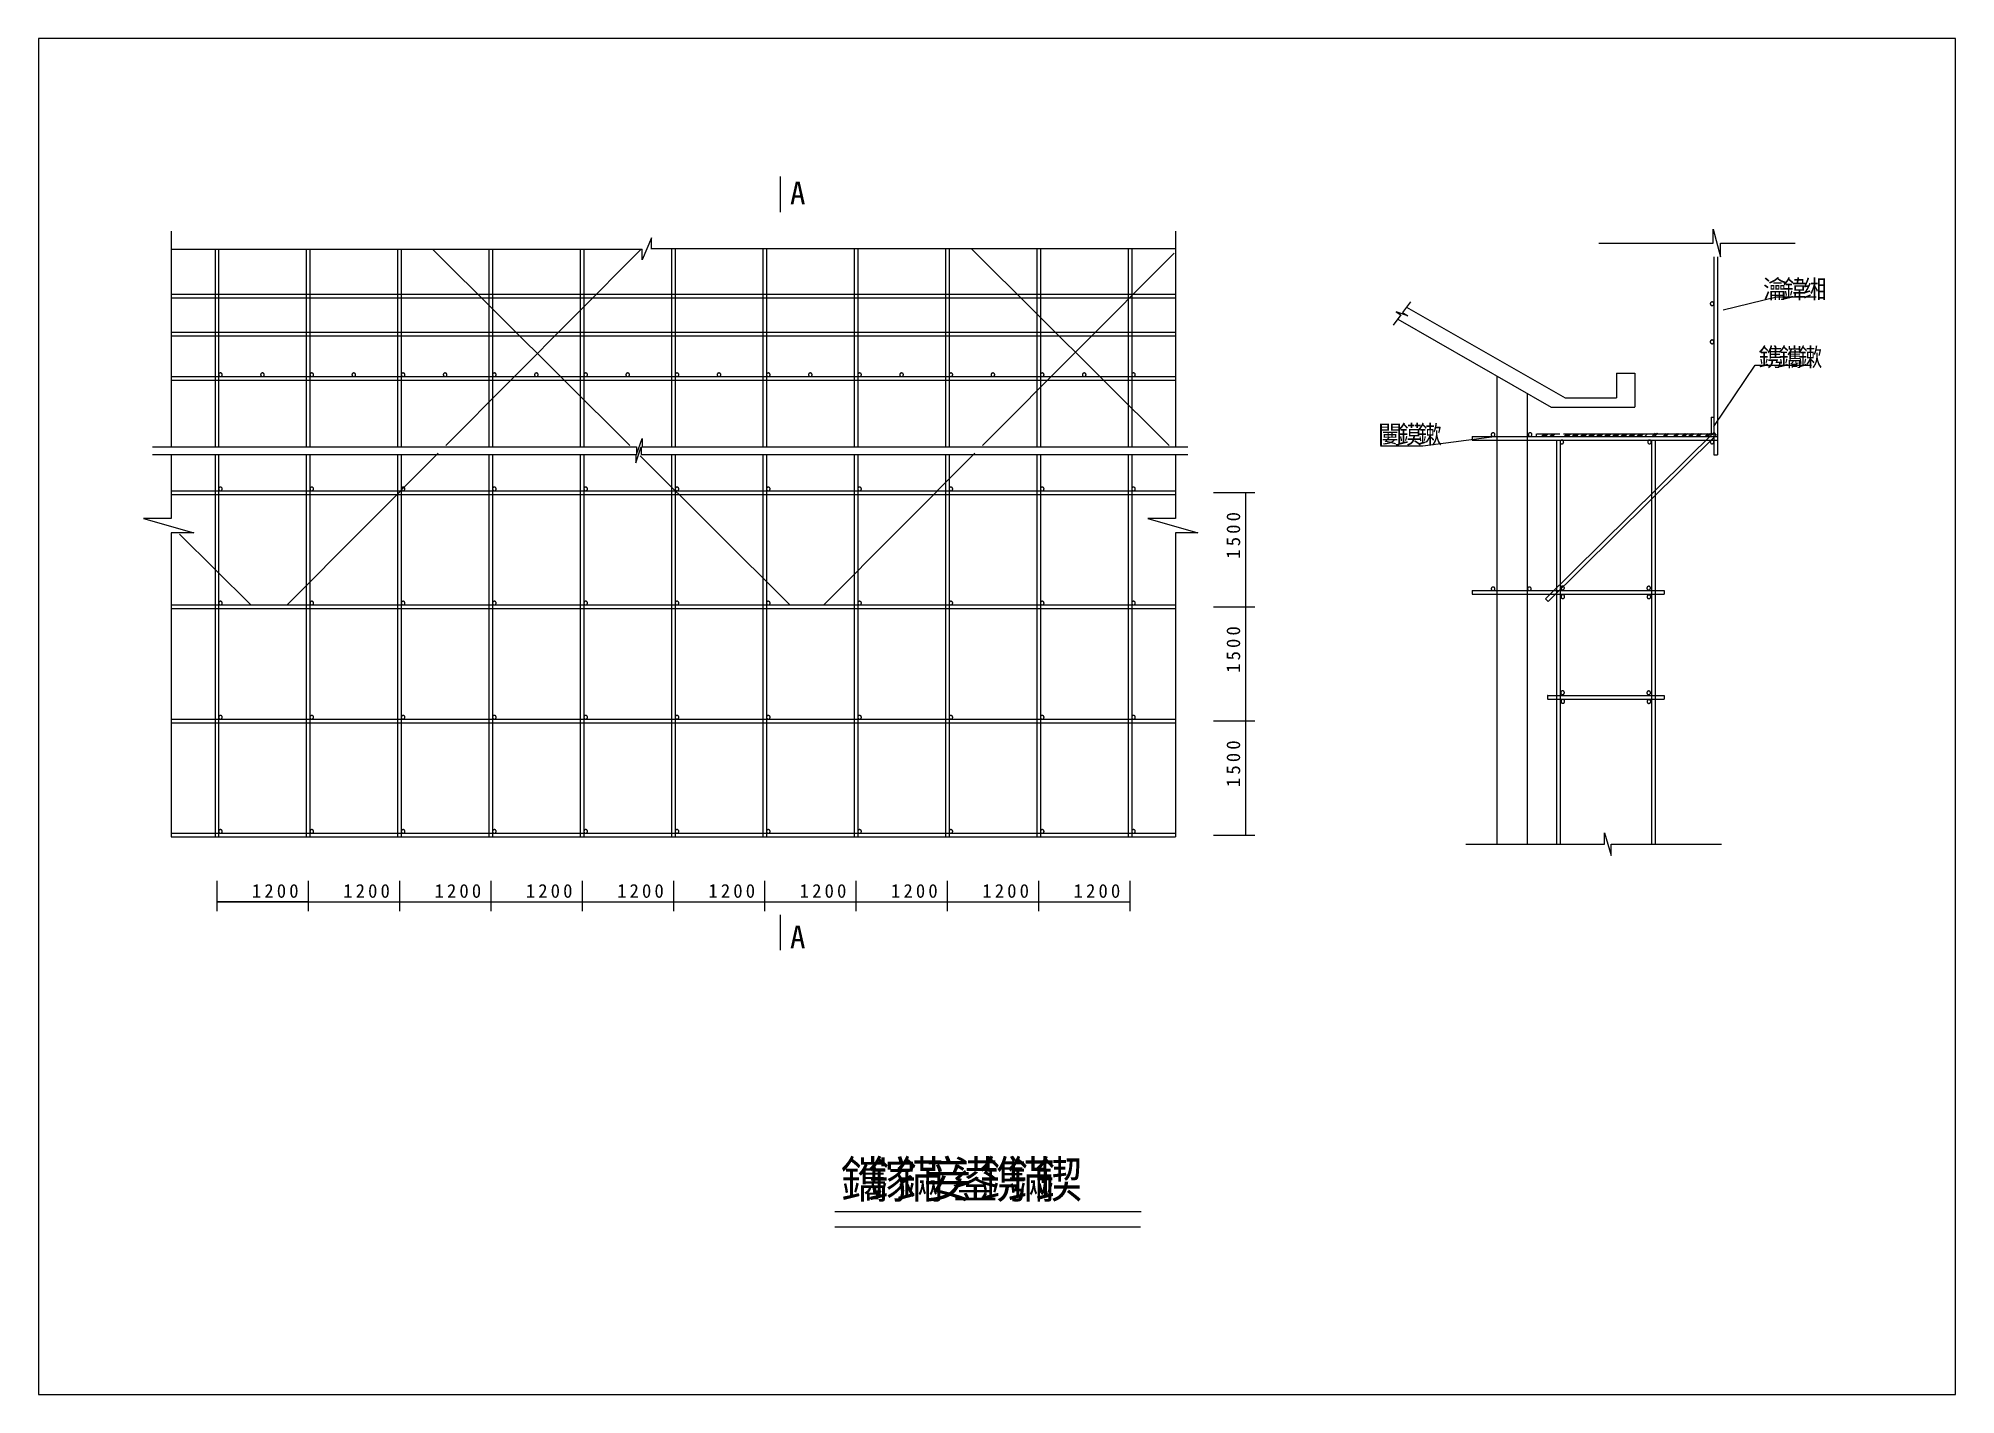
# Model space of a CAD drawing. Header units: metres. Extents: x 0 to 420, y 0 to 297.
import ezdxf

# ---------------------------------------------------------------- set-up
doc = ezdxf.new("R2010")
doc.units = ezdxf.units.M
doc.layers.add(' ', color=7, linetype='Continuous')

msp = doc.modelspace()

# ---------------------------------------------------------------- texts
at = {"layer": ' '}
for s, height, p in [('A', 5, (164.65, 260.62)), ('瀹', 4, (377.81, 240.1)), ('鍏', 4, (382.16, 240.1)), ('缃', 4, (386.51, 240.1)), ('鎸', 4, (376.81, 225.21)), ('鑴', 4, (381.15, 225.21)), ('鏉', 4, (385.5, 225.21)), ('闄', 4, (293.5, 208.26)), ('鏌', 4, (297.85, 208.26)), ('鏉', 4, (302.19, 208.26)), ('1', 3, (46.78, 108.81)), ('1', 3, (46.78, 108.81)), ('1', 3, (46.78, 108.81)), ('2', 3, (49.51, 108.81)), ('2', 3, (49.51, 108.81)), ('2', 3, (49.51, 108.81)), ('0', 3, (52.23, 108.81)), ('0', 3, (52.23, 108.81)), ('0', 3, (52.23, 108.81)), ('0', 3, (54.96, 108.81)), ('0', 3, (54.96, 108.81)), ('0', 3, (54.96, 108.81)), ('1', 3, (66.78, 108.81)), ('2', 3, (69.51, 108.81)), ('0', 3, (72.23, 108.81)), ('0', 3, (74.96, 108.81)), ('1', 3, (86.78, 108.81)), ('2', 3, (89.51, 108.81)), ('0', 3, (92.23, 108.81)), ('0', 3, (94.96, 108.81)), ('1', 3, (106.78, 108.81)), ('2', 3, (109.51, 108.81)), ('0', 3, (112.23, 108.81)), ('0', 3, (114.96, 108.81)), ('1', 3, (126.78, 108.81)), ('2', 3, (129.51, 108.81)), ('0', 3, (132.23, 108.81)), ('0', 3, (134.96, 108.81)), ('1', 3, (146.78, 108.81)), ('2', 3, (149.51, 108.81)), ('0', 3, (152.23, 108.81)), ('0', 3, (154.96, 108.81)), ('1', 3, (166.78, 108.81)), ('2', 3, (169.51, 108.81)), ('0', 3, (172.23, 108.81)), ('0', 3, (174.96, 108.81)), ('1', 3, (186.78, 108.81)), ('2', 3, (189.51, 108.81)), ('0', 3, (192.23, 108.81)), ('0', 3, (194.96, 108.81)), ('1', 3, (206.78, 108.81)), ('2', 3, (209.51, 108.81)), ('0', 3, (212.23, 108.81)), ('0', 3, (214.96, 108.81)), ('1', 3, (226.78, 108.81)), ('2', 3, (229.51, 108.81)), ('0', 3, (232.23, 108.81)), ('0', 3, (234.96, 108.81)), ('A', 5, (164.65, 97.72))]:
    msp.add_text(s, height=height, dxfattribs=at).set_placement(p)
for s, p in [('0', (263.26, 191.23)), ('0', (263.26, 188.5)), ('5', (263.26, 185.78)), ('1', (263.26, 183.05)), ('0', (263.26, 166.23)), ('0', (263.26, 163.5)), ('5', (263.26, 160.78)), ('1', (263.26, 158.05)), ('0', (263.26, 141.23)), ('0', (263.26, 138.5)), ('5', (263.26, 135.78)), ('1', (263.26, 133.05))]:
    msp.add_text(s, height=3, rotation=90, dxfattribs=at).set_placement(p)
for s, p in [('鑴', (175.7, 43.11)), ('鎵', (181.79, 43.11)), ('鏋', (187.88, 43.11)), ('妾', (193.97, 43.11)), ('鍙', (200.05, 43.11)), ('鎸', (206.14, 43.11)), ('鏋', (212.23, 43.11)), ('鍥', (218.31, 43.11))]:
    msp.add_text(s, height=8).set_placement(p)

# ---------------------------------------------------------------- linework, layer by layer
at = {"layer": ' '}
for p, q in [((162.52, 266.73), (162.52, 258.93)), ((29.1, 254.79), (29.1, 207.53)), ((134.34, 253.34), (132.27, 248.5)), ((134.34, 250.86), (134.34, 253.34)), ((249.1, 254.79), (249.1, 207.53)), ((341.81, 252.13), (366.86, 252.13)), ((366.86, 252.13), (366.86, 255.21)), ((366.86, 255.21), (368.52, 249.19)), ((368.52, 249.19), (368.52, 252.13)), ((368.52, 252.13), (384.83, 252.13)), ((29.1, 250.86), (132.27, 250.86)), ((38.7, 250.86), (38.7, 207.53)), ((39.5, 250.86), (39.5, 207.53)), ((58.7, 250.86), (58.7, 207.53)), ((59.5, 250.86), (59.5, 207.53)), ((78.7, 250.86), (78.7, 207.53)), ((79.5, 250.86), (79.5, 207.53)), ((86.36, 250.86), (129.6, 207.81)), ((131.99, 250.75), (89.24, 207.81)), ((98.7, 250.86), (98.7, 207.53)), ((99.5, 250.86), (99.5, 207.53)), ((118.7, 250.86), (118.7, 207.53)), ((119.5, 250.86), (119.5, 207.53)), ((132.27, 248.5), (132.27, 250.86)), ((134.34, 250.98), (249.1, 250.98)), ((138.7, 250.98), (138.7, 207.53)), ((139.5, 250.98), (139.5, 207.53)), ((158.7, 250.98), (158.7, 207.53)), ((159.5, 250.98), (159.5, 207.53)), ((178.7, 250.98), (178.7, 207.53)), ((179.5, 250.98), (179.5, 207.53)), ((198.7, 250.98), (198.7, 207.53)), ((199.5, 250.98), (199.5, 207.53)), ((204.36, 250.98), (247.71, 207.81)), ((248.81, 249.98), (206.83, 207.81)), ((218.7, 250.98), (218.7, 207.53)), ((219.5, 250.98), (219.5, 207.53)), ((238.7, 250.98), (238.7, 207.53)), ((239.5, 250.98), (239.5, 207.53)), ((367.05, 249.15), (367.05, 205.81)), ((367.85, 249.15), (367.85, 205.81)), ((29.1, 240.98), (249.1, 240.98)), ((29.1, 240.18), (249.1, 240.18)), ((369.07, 237.56), (380.75, 240.4)), ((380.75, 240.4), (389.46, 240.4)), ((298.49, 236.48), (296.79, 234.21)), ((300, 236.26), (297.46, 237.08)), ((297.46, 237.08), (298.49, 236.48)), ((297.77, 235.51), (331.4, 216.27)), ((300.6, 239.29), (298.84, 236.94)), ((298.84, 236.94), (300, 236.26)), ((299.73, 238.14), (334.44, 218.28)), ((29.1, 232.64), (249.1, 232.64)), ((29.1, 231.84), (249.1, 231.84)), ((29.1, 222.93), (249.1, 222.93)), ((319.5, 223.08), (319.5, 208.79)), ((345.7, 223.66), (345.7, 218.28)), ((345.7, 223.66), (349.74, 223.66)), ((345.7, 223.66), (345.7, 223.66)), ((349.74, 223.66), (349.75, 223.66)), ((349.75, 223.66), (349.75, 216.28)), ((367, 212.03), (376.07, 225.45)), ((376.07, 225.45), (388.4, 225.45)), ((29.1, 222.13), (249.1, 222.13)), ((326.17, 219.26), (326.17, 208.79)), ((327.91, 218.27), (327.89, 218.28)), ((331.4, 216.27), (349.74, 216.27)), ((334.44, 218.28), (334.46, 218.27)), ((334.46, 218.27), (345.69, 218.27)), ((345.69, 218.27), (345.7, 218.28)), ((349.74, 216.27), (349.75, 216.28)), ((328.09, 210.41), (328.09, 209.82)), ((328.26, 210.41), (333.26, 210.41)), ((329.3, 209.82), (329.88, 210.41)), ((329.59, 209.82), (330.18, 210.41)), ((329.89, 209.82), (330.47, 210.41)), ((330.17, 174.24), (367, 210.66)), ((330.18, 209.82), (330.77, 210.41)), ((330.72, 173.68), (367.55, 210.1)), ((331.07, 209.82), (331.65, 210.41)), ((331.36, 209.82), (331.95, 210.41)), ((331.66, 209.82), (332.24, 210.41)), ((334.06, 210.41), (367.05, 210.41)), ((334.26, 209.82), (334.84, 210.41)), ((334.55, 209.82), (335.13, 210.41)), ((334.85, 209.82), (335.43, 210.41)), ((335.14, 209.82), (335.72, 210.41)), ((336.02, 209.82), (336.61, 210.41)), ((336.32, 209.82), (336.9, 210.41)), ((336.61, 209.82), (337.2, 210.41)), ((336.91, 209.82), (337.49, 210.41)), ((337.79, 209.82), (338.38, 210.41)), ((338.09, 209.82), (338.67, 210.41)), ((338.38, 209.82), (338.97, 210.41)), ((338.68, 209.82), (339.26, 210.41)), ((339.56, 209.82), (340.14, 210.41)), ((339.85, 209.82), (340.44, 210.41)), ((340.15, 209.82), (340.73, 210.41)), ((340.44, 209.82), (341.03, 210.41)), ((341.33, 209.82), (341.91, 210.41)), ((341.62, 209.82), (342.21, 210.41)), ((341.92, 209.82), (342.5, 210.41)), ((342.21, 209.82), (342.8, 210.41)), ((343.1, 209.82), (343.68, 210.41)), ((343.39, 209.82), (343.97, 210.41)), ((343.69, 209.82), (344.27, 210.41)), ((343.98, 209.82), (344.56, 210.41)), ((344.86, 209.82), (345.45, 210.41)), ((345.16, 209.82), (345.74, 210.41)), ((345.45, 209.82), (346.04, 210.41)), ((345.75, 209.82), (346.33, 210.41)), ((346.63, 209.82), (347.21, 210.41)), ((346.93, 209.82), (347.51, 210.41)), ((347.22, 209.82), (347.8, 210.41)), ((347.52, 209.82), (348.1, 210.41)), ((348.4, 209.82), (348.98, 210.41)), ((348.69, 209.82), (349.28, 210.41)), ((348.99, 209.82), (349.57, 210.41)), ((349.28, 209.82), (349.87, 210.41)), ((350.17, 209.82), (350.75, 210.41)), ((350.46, 209.82), (351.04, 210.41)), ((350.76, 209.82), (351.34, 210.41)), ((351.05, 209.82), (351.63, 210.41)), ((351.93, 209.82), (352.52, 210.41)), ((353.61, 209.94), (354.2, 210.52)), ((353.91, 209.94), (354.49, 210.52)), ((354.2, 209.94), (354.79, 210.52)), ((356, 209.86), (356.58, 210.44)), ((356.29, 209.86), (356.87, 210.44)), ((356.59, 209.86), (357.17, 210.44)), ((358.28, 209.88), (358.86, 210.46)), ((358.57, 209.88), (359.16, 210.46)), ((358.87, 209.88), (359.45, 210.46)), ((360.11, 209.86), (360.7, 210.44)), ((360.41, 209.86), (360.99, 210.44)), ((360.7, 209.86), (361.29, 210.44)), ((361.58, 209.86), (362.16, 210.44)), ((361.87, 209.86), (362.46, 210.44)), ((362.17, 209.86), (362.75, 210.44)), ((363.25, 209.86), (363.84, 210.44)), ((363.55, 209.86), (364.13, 210.44)), ((363.84, 209.86), (364.43, 210.44)), ((365.22, 209.86), (365.8, 210.45)), ((365.52, 209.86), (366.1, 210.45)), ((365.81, 209.86), (366.39, 210.45)), ((366.47, 214.06), (366.47, 210.41)), ((366.47, 214.06), (367.05, 214.06)), ((366.69, 210.15), (367.05, 210.51)), ((366.99, 210.15), (367.05, 210.21)), ((367, 210.66), (367.55, 210.1)), ((367.05, 214.06), (367.05, 210.15)), ((25, 207.53), (131.05, 207.53)), ((25, 205.86), (130.91, 205.86)), ((29.1, 205.86), (29.1, 191.83)), ((38.7, 205.86), (38.7, 122.13)), ((39.5, 205.86), (39.5, 122.13)), ((87.58, 206.14), (54.51, 172.93)), ((58.7, 205.86), (58.7, 122.13)), ((59.5, 205.86), (59.5, 122.13)), ((78.7, 205.86), (78.7, 122.13)), ((79.5, 205.86), (79.5, 122.13)), ((98.7, 205.86), (98.7, 122.13)), ((99.5, 205.86), (99.5, 122.13)), ((118.7, 205.86), (118.7, 122.13)), ((119.5, 205.86), (119.5, 122.13)), ((130.91, 204.06), (132.04, 207.53)), ((130.91, 205.86), (130.91, 204.06)), ((131.05, 205.86), (132.24, 209.39)), ((131.05, 207.53), (131.05, 205.86)), ((132.04, 207.53), (132.04, 205.86)), ((132.04, 205.86), (251.8, 205.86)), ((132.24, 209.39), (132.24, 207.53)), ((132.24, 207.53), (251.8, 207.53)), ((138.7, 205.86), (138.7, 122.13)), ((139.5, 205.86), (139.5, 122.13)), ((158.7, 205.86), (158.7, 122.13)), ((159.5, 205.86), (159.5, 122.13)), ((205.17, 206.14), (172.1, 172.93)), ((178.7, 205.86), (178.7, 122.13)), ((179.5, 205.86), (179.5, 122.13)), ((198.7, 205.86), (198.7, 122.13)), ((199.5, 205.86), (199.5, 122.13)), ((218.7, 205.86), (218.7, 122.13)), ((219.5, 205.86), (219.5, 122.13)), ((238.7, 205.86), (238.7, 122.13)), ((239.5, 205.86), (239.5, 122.13)), ((249.1, 205.86), (249.1, 191.83)), ((303.25, 207.71), (294, 207.71)), ((319.5, 209.82), (303.25, 207.71)), ((314.06, 209.82), (335.73, 209.82)), ((314.06, 209.82), (314.06, 209.02)), ((314.06, 209.02), (335.73, 209.02)), ((319.5, 208.79), (319.5, 120.54)), ((326.17, 208.79), (326.17, 120.54)), ((327.4, 209.82), (358.2, 209.82)), ((327.4, 209.82), (367.85, 209.82)), ((327.4, 209.02), (358.2, 209.02)), ((327.4, 209.02), (367.85, 209.02)), ((328.26, 209.82), (333.26, 209.82)), ((332.54, 208.97), (332.54, 120.54)), ((333.34, 208.97), (333.34, 120.54)), ((334.06, 209.82), (354.06, 209.82)), ((353.34, 208.97), (353.34, 120.54)), ((354.14, 208.97), (354.14, 120.54)), ((367.05, 205.81), (367.85, 205.81)), ((367.85, 209.82), (367.85, 209.02)), ((131.84, 205.58), (164.64, 172.93)), ((29.1, 197.93), (249.1, 197.93)), ((257.43, 197.53), (266.51, 197.53)), ((264.51, 172.53), (264.51, 197.53)), ((29.1, 197.13), (249.1, 197.13)), ((29.1, 191.83), (23.06, 191.83)), ((23.06, 191.83), (34.03, 188.72)), ((243.04, 191.83), (254.02, 188.72)), ((249.1, 191.83), (243.04, 191.83)), ((34.03, 188.72), (29.1, 188.72)), ((29.1, 188.72), (29.1, 122.13)), ((30.95, 188.44), (46.53, 172.93)), ((254.02, 188.72), (249.1, 188.72)), ((249.1, 188.72), (249.1, 122.13)), ((29.1, 172.93), (249.1, 172.93)), ((257.43, 172.53), (266.51, 172.53)), ((257.43, 172.53), (266.51, 172.53)), ((264.51, 147.53), (264.51, 172.53)), ((314.06, 176.06), (314.06, 175.26)), ((314.06, 176.06), (335.73, 176.06)), ((314.06, 175.26), (335.73, 175.26)), ((327.4, 176.06), (356.13, 176.06)), ((327.4, 175.26), (356.12, 175.26)), ((330.17, 174.24), (330.72, 173.68)), ((356.12, 175.26), (356.13, 175.26)), ((356.13, 176.06), (356.13, 175.26)), ((29.1, 172.13), (249.1, 172.13)), ((330.63, 153.12), (330.62, 153.11)), ((330.62, 153.11), (330.62, 152.33)), ((330.63, 152.32), (330.62, 152.33)), ((330.63, 153.12), (356.13, 153.12)), ((330.63, 152.32), (356.12, 152.32)), ((356.12, 152.32), (356.13, 152.33)), ((356.13, 153.12), (356.13, 152.33)), ((29.1, 147.93), (249.1, 147.93)), ((29.1, 147.13), (249.1, 147.13)), ((257.43, 147.53), (266.51, 147.53)), ((257.43, 147.53), (266.51, 147.53)), ((264.51, 122.53), (264.51, 147.53)), ((29.1, 122.93), (249.1, 122.93)), ((29.1, 122.13), (249.1, 122.13)), ((257.43, 122.53), (266.51, 122.53)), ((343.09, 120.54), (343.09, 123.06)), ((343.09, 123.06), (344.52, 118.03)), ((312.68, 120.54), (343.09, 120.54)), ((344.52, 118.03), (344.52, 120.54)), ((344.52, 120.54), (368.7, 120.54)), ((39.1, 112.53), (39.1, 105.9)), ((39.1, 112.42), (39.1, 105.9)), ((39.1, 112.42), (39.1, 105.9)), ((59.1, 112.53), (59.1, 105.9)), ((59.1, 112.53), (59.1, 105.9)), ((59.1, 112.53), (59.1, 105.9)), ((59.1, 112.42), (59.1, 105.9)), ((79.1, 112.53), (79.1, 105.9)), ((79.1, 112.53), (79.1, 105.9)), ((99.1, 112.53), (99.1, 105.9)), ((99.1, 112.53), (99.1, 105.9)), ((119.1, 112.53), (119.1, 105.9)), ((119.1, 112.53), (119.1, 105.9)), ((139.1, 112.53), (139.1, 105.9)), ((139.1, 112.53), (139.1, 105.9)), ((159.1, 112.53), (159.1, 105.9)), ((159.1, 112.53), (159.1, 105.9)), ((179.1, 112.53), (179.1, 105.9)), ((179.1, 112.53), (179.1, 105.9)), ((199.1, 112.53), (199.1, 105.9)), ((199.1, 112.53), (199.1, 105.9)), ((219.1, 112.53), (219.1, 105.9)), ((219.1, 112.53), (219.1, 105.9)), ((239.1, 112.53), (239.1, 105.9)), ((39.1, 107.9), (59.1, 107.9)), ((59.1, 107.9), (39.1, 107.9)), ((39.1, 107.9), (59.1, 107.9)), ((59.1, 107.9), (79.1, 107.9)), ((79.1, 107.9), (99.1, 107.9)), ((99.1, 107.9), (119.1, 107.9)), ((119.1, 107.9), (139.1, 107.9)), ((139.1, 107.9), (159.1, 107.9)), ((159.1, 107.9), (179.1, 107.9)), ((162.52, 105.09), (162.52, 97.3)), ((179.1, 107.9), (199.1, 107.9)), ((199.1, 107.9), (219.1, 107.9)), ((219.1, 107.9), (239.1, 107.9))]:
    msp.add_line(p, q, dxfattribs=at)
for points in [[(367.05, 238.87), (367.05, 238.91), (367.05, 238.95), (367.04, 238.99), (367.02, 239.03), (367.01, 239.06), (366.99, 239.1), (366.96, 239.13), (366.94, 239.16), (366.91, 239.18), (366.88, 239.21), (366.84, 239.23), (366.81, 239.24), (366.77, 239.26), (366.73, 239.27), (366.69, 239.27), (366.65, 239.27), (366.62, 239.27), (366.58, 239.27), (366.54, 239.26), (366.5, 239.24), (366.47, 239.23), (366.43, 239.21), (366.4, 239.18), (366.37, 239.16), (366.35, 239.13), (366.32, 239.1), (366.3, 239.06), (366.29, 239.03), (366.27, 238.99), (366.26, 238.95), (366.26, 238.91), (366.25, 238.87), (366.26, 238.83), (366.26, 238.8), (366.27, 238.76), (366.29, 238.72), (366.3, 238.68), (366.32, 238.65), (366.35, 238.62), (366.37, 238.59), (366.4, 238.56), (366.43, 238.54), (366.47, 238.52), (366.5, 238.5), (366.54, 238.49), (366.58, 238.48), (366.62, 238.48), (366.65, 238.47), (366.69, 238.48), (366.73, 238.48), (366.77, 238.49), (366.81, 238.5), (366.84, 238.52), (366.88, 238.54), (366.91, 238.56), (366.94, 238.59), (366.96, 238.62), (366.99, 238.65), (367.01, 238.68), (367.02, 238.72), (367.04, 238.76), (367.05, 238.8), (367.05, 238.83), (367.05, 238.87)], [(367.06, 230.54), (367.06, 230.58), (367.06, 230.62), (367.05, 230.66), (367.03, 230.7), (367.01, 230.73), (366.99, 230.77), (366.97, 230.8), (366.94, 230.83), (366.91, 230.86), (366.88, 230.88), (366.85, 230.9), (366.81, 230.92), (366.77, 230.93), (366.73, 230.94), (366.69, 230.95), (366.65, 230.95), (366.61, 230.95), (366.58, 230.94), (366.54, 230.93), (366.5, 230.92), (366.46, 230.9), (366.43, 230.88), (366.4, 230.86), (366.37, 230.83), (366.34, 230.8), (366.32, 230.77), (366.29, 230.73), (366.28, 230.7), (366.26, 230.66), (366.25, 230.62), (366.25, 230.58), (366.25, 230.54), (366.25, 230.5), (366.25, 230.46), (366.26, 230.42), (366.28, 230.38), (366.29, 230.35), (366.32, 230.31), (366.34, 230.28), (366.37, 230.25), (366.4, 230.22), (366.43, 230.2), (366.46, 230.18), (366.5, 230.16), (366.54, 230.15), (366.58, 230.14), (366.61, 230.13), (366.65, 230.13), (366.69, 230.13), (366.73, 230.14), (366.77, 230.15), (366.81, 230.16), (366.85, 230.18), (366.88, 230.2), (366.91, 230.22), (366.94, 230.25), (366.97, 230.28), (366.99, 230.31), (367.01, 230.35), (367.03, 230.38), (367.05, 230.42), (367.06, 230.46), (367.06, 230.5), (367.06, 230.54)], [(40.3, 223.33), (40.3, 223.37), (40.29, 223.41), (40.28, 223.44), (40.27, 223.48), (40.25, 223.52), (40.23, 223.55), (40.21, 223.58), (40.18, 223.61), (40.15, 223.64), (40.12, 223.66), (40.09, 223.68), (40.05, 223.7), (40.01, 223.71), (39.98, 223.72), (39.94, 223.73), (39.9, 223.73), (39.86, 223.73), (39.82, 223.72), (39.78, 223.71), (39.74, 223.7), (39.71, 223.68), (39.68, 223.66), (39.64, 223.64), (39.62, 223.61), (39.59, 223.58), (39.57, 223.55), (39.55, 223.52), (39.53, 223.48), (39.52, 223.44), (39.51, 223.41), (39.5, 223.37), (39.5, 223.33), (39.5, 223.29), (39.51, 223.25), (39.52, 223.21), (39.53, 223.18), (39.55, 223.14), (39.57, 223.11), (39.59, 223.07), (39.62, 223.05), (39.64, 223.02), (39.68, 223), (39.71, 222.98), (39.74, 222.96), (39.78, 222.95), (39.82, 222.94), (39.86, 222.93), (39.9, 222.93), (39.94, 222.93), (39.98, 222.94), (40.01, 222.95), (40.05, 222.96), (40.09, 222.98), (40.12, 223), (40.15, 223.02), (40.18, 223.05), (40.21, 223.07), (40.23, 223.11), (40.25, 223.14), (40.27, 223.18), (40.28, 223.21), (40.29, 223.25), (40.3, 223.29), (40.3, 223.33)], [(49.5, 223.33), (49.5, 223.37), (49.49, 223.41), (49.48, 223.44), (49.47, 223.48), (49.45, 223.52), (49.43, 223.55), (49.41, 223.58), (49.38, 223.61), (49.35, 223.64), (49.32, 223.66), (49.29, 223.68), (49.25, 223.7), (49.21, 223.71), (49.18, 223.72), (49.14, 223.73), (49.1, 223.73), (49.06, 223.73), (49.02, 223.72), (48.98, 223.71), (48.94, 223.7), (48.91, 223.68), (48.88, 223.66), (48.84, 223.64), (48.82, 223.61), (48.79, 223.58), (48.77, 223.55), (48.75, 223.52), (48.73, 223.48), (48.72, 223.44), (48.71, 223.41), (48.7, 223.37), (48.7, 223.33), (48.7, 223.29), (48.71, 223.25), (48.72, 223.21), (48.73, 223.18), (48.75, 223.14), (48.77, 223.11), (48.79, 223.07), (48.82, 223.05), (48.84, 223.02), (48.88, 223), (48.91, 222.98), (48.94, 222.96), (48.98, 222.95), (49.02, 222.94), (49.06, 222.93), (49.1, 222.93), (49.14, 222.93), (49.18, 222.94), (49.21, 222.95), (49.25, 222.96), (49.29, 222.98), (49.32, 223), (49.35, 223.02), (49.38, 223.05), (49.41, 223.07), (49.43, 223.11), (49.45, 223.14), (49.47, 223.18), (49.48, 223.21), (49.49, 223.25), (49.5, 223.29), (49.5, 223.33)], [(60.3, 223.33), (60.3, 223.37), (60.29, 223.41), (60.28, 223.44), (60.27, 223.48), (60.25, 223.52), (60.23, 223.55), (60.21, 223.58), (60.18, 223.61), (60.15, 223.64), (60.12, 223.66), (60.09, 223.68), (60.05, 223.7), (60.01, 223.71), (59.98, 223.72), (59.94, 223.73), (59.9, 223.73), (59.86, 223.73), (59.82, 223.72), (59.78, 223.71), (59.74, 223.7), (59.71, 223.68), (59.68, 223.66), (59.64, 223.64), (59.62, 223.61), (59.59, 223.58), (59.57, 223.55), (59.55, 223.52), (59.53, 223.48), (59.52, 223.44), (59.51, 223.41), (59.5, 223.37), (59.5, 223.33), (59.5, 223.29), (59.51, 223.25), (59.52, 223.21), (59.53, 223.18), (59.55, 223.14), (59.57, 223.11), (59.59, 223.07), (59.62, 223.05), (59.64, 223.02), (59.68, 223), (59.71, 222.98), (59.74, 222.96), (59.78, 222.95), (59.82, 222.94), (59.86, 222.93), (59.9, 222.93), (59.94, 222.93), (59.98, 222.94), (60.01, 222.95), (60.05, 222.96), (60.09, 222.98), (60.12, 223), (60.15, 223.02), (60.18, 223.05), (60.21, 223.07), (60.23, 223.11), (60.25, 223.14), (60.27, 223.18), (60.28, 223.21), (60.29, 223.25), (60.3, 223.29), (60.3, 223.33)], [(69.5, 223.33), (69.5, 223.37), (69.49, 223.41), (69.48, 223.44), (69.47, 223.48), (69.45, 223.52), (69.43, 223.55), (69.41, 223.58), (69.38, 223.61), (69.35, 223.64), (69.32, 223.66), (69.29, 223.68), (69.25, 223.7), (69.21, 223.71), (69.18, 223.72), (69.14, 223.73), (69.1, 223.73), (69.06, 223.73), (69.02, 223.72), (68.98, 223.71), (68.94, 223.7), (68.91, 223.68), (68.88, 223.66), (68.84, 223.64), (68.82, 223.61), (68.79, 223.58), (68.77, 223.55), (68.75, 223.52), (68.73, 223.48), (68.72, 223.44), (68.71, 223.41), (68.7, 223.37), (68.7, 223.33), (68.7, 223.29), (68.71, 223.25), (68.72, 223.21), (68.73, 223.18), (68.75, 223.14), (68.77, 223.11), (68.79, 223.07), (68.82, 223.05), (68.84, 223.02), (68.88, 223), (68.91, 222.98), (68.94, 222.96), (68.98, 222.95), (69.02, 222.94), (69.06, 222.93), (69.1, 222.93), (69.14, 222.93), (69.18, 222.94), (69.21, 222.95), (69.25, 222.96), (69.29, 222.98), (69.32, 223), (69.35, 223.02), (69.38, 223.05), (69.41, 223.07), (69.43, 223.11), (69.45, 223.14), (69.47, 223.18), (69.48, 223.21), (69.49, 223.25), (69.5, 223.29), (69.5, 223.33)], [(80.3, 223.33), (80.3, 223.37), (80.29, 223.41), (80.28, 223.44), (80.27, 223.48), (80.25, 223.52), (80.23, 223.55), (80.21, 223.58), (80.18, 223.61), (80.15, 223.64), (80.12, 223.66), (80.09, 223.68), (80.05, 223.7), (80.01, 223.71), (79.98, 223.72), (79.94, 223.73), (79.9, 223.73), (79.86, 223.73), (79.82, 223.72), (79.78, 223.71), (79.74, 223.7), (79.71, 223.68), (79.68, 223.66), (79.64, 223.64), (79.62, 223.61), (79.59, 223.58), (79.57, 223.55), (79.55, 223.52), (79.53, 223.48), (79.52, 223.44), (79.51, 223.41), (79.5, 223.37), (79.5, 223.33), (79.5, 223.29), (79.51, 223.25), (79.52, 223.21), (79.53, 223.18), (79.55, 223.14), (79.57, 223.11), (79.59, 223.07), (79.62, 223.05), (79.64, 223.02), (79.68, 223), (79.71, 222.98), (79.74, 222.96), (79.78, 222.95), (79.82, 222.94), (79.86, 222.93), (79.9, 222.93), (79.94, 222.93), (79.98, 222.94), (80.01, 222.95), (80.05, 222.96), (80.09, 222.98), (80.12, 223), (80.15, 223.02), (80.18, 223.05), (80.21, 223.07), (80.23, 223.11), (80.25, 223.14), (80.27, 223.18), (80.28, 223.21), (80.29, 223.25), (80.3, 223.29), (80.3, 223.33)], [(89.5, 223.33), (89.5, 223.37), (89.49, 223.41), (89.48, 223.44), (89.47, 223.48), (89.45, 223.52), (89.43, 223.55), (89.41, 223.58), (89.38, 223.61), (89.35, 223.64), (89.32, 223.66), (89.29, 223.68), (89.25, 223.7), (89.21, 223.71), (89.18, 223.72), (89.14, 223.73), (89.1, 223.73), (89.06, 223.73), (89.02, 223.72), (88.98, 223.71), (88.94, 223.7), (88.91, 223.68), (88.88, 223.66), (88.84, 223.64), (88.82, 223.61), (88.79, 223.58), (88.77, 223.55), (88.75, 223.52), (88.73, 223.48), (88.72, 223.44), (88.71, 223.41), (88.7, 223.37), (88.7, 223.33), (88.7, 223.29), (88.71, 223.25), (88.72, 223.21), (88.73, 223.18), (88.75, 223.14), (88.77, 223.11), (88.79, 223.07), (88.82, 223.05), (88.84, 223.02), (88.88, 223), (88.91, 222.98), (88.94, 222.96), (88.98, 222.95), (89.02, 222.94), (89.06, 222.93), (89.1, 222.93), (89.14, 222.93), (89.18, 222.94), (89.21, 222.95), (89.25, 222.96), (89.29, 222.98), (89.32, 223), (89.35, 223.02), (89.38, 223.05), (89.41, 223.07), (89.43, 223.11), (89.45, 223.14), (89.47, 223.18), (89.48, 223.21), (89.49, 223.25), (89.5, 223.29), (89.5, 223.33)], [(100.3, 223.33), (100.3, 223.37), (100.29, 223.41), (100.28, 223.44), (100.27, 223.48), (100.25, 223.52), (100.23, 223.55), (100.21, 223.58), (100.18, 223.61), (100.15, 223.64), (100.12, 223.66), (100.09, 223.68), (100.05, 223.7), (100.01, 223.71), (99.98, 223.72), (99.94, 223.73), (99.9, 223.73), (99.86, 223.73), (99.82, 223.72), (99.78, 223.71), (99.74, 223.7), (99.71, 223.68), (99.68, 223.66), (99.64, 223.64), (99.62, 223.61), (99.59, 223.58), (99.57, 223.55), (99.55, 223.52), (99.53, 223.48), (99.52, 223.44), (99.51, 223.41), (99.5, 223.37), (99.5, 223.33), (99.5, 223.29), (99.51, 223.25), (99.52, 223.21), (99.53, 223.18), (99.55, 223.14), (99.57, 223.11), (99.59, 223.07), (99.62, 223.05), (99.64, 223.02), (99.68, 223), (99.71, 222.98), (99.74, 222.96), (99.78, 222.95), (99.82, 222.94), (99.86, 222.93), (99.9, 222.93), (99.94, 222.93), (99.98, 222.94), (100.01, 222.95), (100.05, 222.96), (100.09, 222.98), (100.12, 223), (100.15, 223.02), (100.18, 223.05), (100.21, 223.07), (100.23, 223.11), (100.25, 223.14), (100.27, 223.18), (100.28, 223.21), (100.29, 223.25), (100.3, 223.29), (100.3, 223.33)], [(109.5, 223.33), (109.5, 223.37), (109.49, 223.41), (109.48, 223.44), (109.47, 223.48), (109.45, 223.52), (109.43, 223.55), (109.41, 223.58), (109.38, 223.61), (109.35, 223.64), (109.32, 223.66), (109.29, 223.68), (109.25, 223.7), (109.21, 223.71), (109.18, 223.72), (109.14, 223.73), (109.1, 223.73), (109.06, 223.73), (109.02, 223.72), (108.98, 223.71), (108.94, 223.7), (108.91, 223.68), (108.88, 223.66), (108.84, 223.64), (108.82, 223.61), (108.79, 223.58), (108.77, 223.55), (108.75, 223.52), (108.73, 223.48), (108.72, 223.44), (108.71, 223.41), (108.7, 223.37), (108.7, 223.33), (108.7, 223.29), (108.71, 223.25), (108.72, 223.21), (108.73, 223.18), (108.75, 223.14), (108.77, 223.11), (108.79, 223.07), (108.82, 223.05), (108.84, 223.02), (108.88, 223), (108.91, 222.98), (108.94, 222.96), (108.98, 222.95), (109.02, 222.94), (109.06, 222.93), (109.1, 222.93), (109.14, 222.93), (109.18, 222.94), (109.21, 222.95), (109.25, 222.96), (109.29, 222.98), (109.32, 223), (109.35, 223.02), (109.38, 223.05), (109.41, 223.07), (109.43, 223.11), (109.45, 223.14), (109.47, 223.18), (109.48, 223.21), (109.49, 223.25), (109.5, 223.29), (109.5, 223.33)], [(120.3, 223.33), (120.3, 223.37), (120.29, 223.41), (120.28, 223.44), (120.27, 223.48), (120.25, 223.52), (120.23, 223.55), (120.21, 223.58), (120.18, 223.61), (120.15, 223.64), (120.12, 223.66), (120.09, 223.68), (120.05, 223.7), (120.01, 223.71), (119.98, 223.72), (119.94, 223.73), (119.9, 223.73), (119.86, 223.73), (119.82, 223.72), (119.78, 223.71), (119.74, 223.7), (119.71, 223.68), (119.68, 223.66), (119.64, 223.64), (119.62, 223.61), (119.59, 223.58), (119.57, 223.55), (119.55, 223.52), (119.53, 223.48), (119.52, 223.44), (119.51, 223.41), (119.5, 223.37), (119.5, 223.33), (119.5, 223.29), (119.51, 223.25), (119.52, 223.21), (119.53, 223.18), (119.55, 223.14), (119.57, 223.11), (119.59, 223.07), (119.62, 223.05), (119.64, 223.02), (119.68, 223), (119.71, 222.98), (119.74, 222.96), (119.78, 222.95), (119.82, 222.94), (119.86, 222.93), (119.9, 222.93), (119.94, 222.93), (119.98, 222.94), (120.01, 222.95), (120.05, 222.96), (120.09, 222.98), (120.12, 223), (120.15, 223.02), (120.18, 223.05), (120.21, 223.07), (120.23, 223.11), (120.25, 223.14), (120.27, 223.18), (120.28, 223.21), (120.29, 223.25), (120.3, 223.29), (120.3, 223.33)], [(129.5, 223.33), (129.5, 223.37), (129.49, 223.41), (129.48, 223.44), (129.47, 223.48), (129.45, 223.52), (129.43, 223.55), (129.41, 223.58), (129.38, 223.61), (129.35, 223.64), (129.32, 223.66), (129.29, 223.68), (129.25, 223.7), (129.21, 223.71), (129.18, 223.72), (129.14, 223.73), (129.1, 223.73), (129.06, 223.73), (129.02, 223.72), (128.98, 223.71), (128.94, 223.7), (128.91, 223.68), (128.88, 223.66), (128.84, 223.64), (128.82, 223.61), (128.79, 223.58), (128.77, 223.55), (128.75, 223.52), (128.73, 223.48), (128.72, 223.44), (128.71, 223.41), (128.7, 223.37), (128.7, 223.33), (128.7, 223.29), (128.71, 223.25), (128.72, 223.21), (128.73, 223.18), (128.75, 223.14), (128.77, 223.11), (128.79, 223.07), (128.82, 223.05), (128.84, 223.02), (128.88, 223), (128.91, 222.98), (128.94, 222.96), (128.98, 222.95), (129.02, 222.94), (129.06, 222.93), (129.1, 222.93), (129.14, 222.93), (129.18, 222.94), (129.21, 222.95), (129.25, 222.96), (129.29, 222.98), (129.32, 223), (129.35, 223.02), (129.38, 223.05), (129.41, 223.07), (129.43, 223.11), (129.45, 223.14), (129.47, 223.18), (129.48, 223.21), (129.49, 223.25), (129.5, 223.29), (129.5, 223.33)], [(140.3, 223.33), (140.3, 223.37), (140.29, 223.41), (140.28, 223.44), (140.27, 223.48), (140.25, 223.52), (140.23, 223.55), (140.21, 223.58), (140.18, 223.61), (140.15, 223.64), (140.12, 223.66), (140.09, 223.68), (140.05, 223.7), (140.01, 223.71), (139.98, 223.72), (139.94, 223.73), (139.9, 223.73), (139.86, 223.73), (139.82, 223.72), (139.78, 223.71), (139.74, 223.7), (139.71, 223.68), (139.68, 223.66), (139.64, 223.64), (139.62, 223.61), (139.59, 223.58), (139.57, 223.55), (139.55, 223.52), (139.53, 223.48), (139.52, 223.44), (139.51, 223.41), (139.5, 223.37), (139.5, 223.33), (139.5, 223.29), (139.51, 223.25), (139.52, 223.21), (139.53, 223.18), (139.55, 223.14), (139.57, 223.11), (139.59, 223.07), (139.62, 223.05), (139.64, 223.02), (139.68, 223), (139.71, 222.98), (139.74, 222.96), (139.78, 222.95), (139.82, 222.94), (139.86, 222.93), (139.9, 222.93), (139.94, 222.93), (139.98, 222.94), (140.01, 222.95), (140.05, 222.96), (140.09, 222.98), (140.12, 223), (140.15, 223.02), (140.18, 223.05), (140.21, 223.07), (140.23, 223.11), (140.25, 223.14), (140.27, 223.18), (140.28, 223.21), (140.29, 223.25), (140.3, 223.29), (140.3, 223.33)], [(149.5, 223.33), (149.5, 223.37), (149.49, 223.41), (149.48, 223.44), (149.47, 223.48), (149.45, 223.52), (149.43, 223.55), (149.41, 223.58), (149.38, 223.61), (149.35, 223.64), (149.32, 223.66), (149.29, 223.68), (149.25, 223.7), (149.21, 223.71), (149.18, 223.72), (149.14, 223.73), (149.1, 223.73), (149.06, 223.73), (149.02, 223.72), (148.98, 223.71), (148.94, 223.7), (148.91, 223.68), (148.88, 223.66), (148.84, 223.64), (148.82, 223.61), (148.79, 223.58), (148.77, 223.55), (148.75, 223.52), (148.73, 223.48), (148.72, 223.44), (148.71, 223.41), (148.7, 223.37), (148.7, 223.33), (148.7, 223.29), (148.71, 223.25), (148.72, 223.21), (148.73, 223.18), (148.75, 223.14), (148.77, 223.11), (148.79, 223.07), (148.82, 223.05), (148.84, 223.02), (148.88, 223), (148.91, 222.98), (148.94, 222.96), (148.98, 222.95), (149.02, 222.94), (149.06, 222.93), (149.1, 222.93), (149.14, 222.93), (149.18, 222.94), (149.21, 222.95), (149.25, 222.96), (149.29, 222.98), (149.32, 223), (149.35, 223.02), (149.38, 223.05), (149.41, 223.07), (149.43, 223.11), (149.45, 223.14), (149.47, 223.18), (149.48, 223.21), (149.49, 223.25), (149.5, 223.29), (149.5, 223.33)], [(160.3, 223.33), (160.3, 223.37), (160.29, 223.41), (160.28, 223.44), (160.27, 223.48), (160.25, 223.52), (160.23, 223.55), (160.21, 223.58), (160.18, 223.61), (160.15, 223.64), (160.12, 223.66), (160.09, 223.68), (160.05, 223.7), (160.01, 223.71), (159.98, 223.72), (159.94, 223.73), (159.9, 223.73), (159.86, 223.73), (159.82, 223.72), (159.78, 223.71), (159.74, 223.7), (159.71, 223.68), (159.68, 223.66), (159.64, 223.64), (159.62, 223.61), (159.59, 223.58), (159.57, 223.55), (159.55, 223.52), (159.53, 223.48), (159.52, 223.44), (159.51, 223.41), (159.5, 223.37), (159.5, 223.33), (159.5, 223.29), (159.51, 223.25), (159.52, 223.21), (159.53, 223.18), (159.55, 223.14), (159.57, 223.11), (159.59, 223.07), (159.62, 223.05), (159.64, 223.02), (159.68, 223), (159.71, 222.98), (159.74, 222.96), (159.78, 222.95), (159.82, 222.94), (159.86, 222.93), (159.9, 222.93), (159.94, 222.93), (159.98, 222.94), (160.01, 222.95), (160.05, 222.96), (160.09, 222.98), (160.12, 223), (160.15, 223.02), (160.18, 223.05), (160.21, 223.07), (160.23, 223.11), (160.25, 223.14), (160.27, 223.18), (160.28, 223.21), (160.29, 223.25), (160.3, 223.29), (160.3, 223.33)], [(169.5, 223.33), (169.5, 223.37), (169.49, 223.41), (169.48, 223.44), (169.47, 223.48), (169.45, 223.52), (169.43, 223.55), (169.41, 223.58), (169.38, 223.61), (169.35, 223.64), (169.32, 223.66), (169.29, 223.68), (169.25, 223.7), (169.21, 223.71), (169.18, 223.72), (169.14, 223.73), (169.1, 223.73), (169.06, 223.73), (169.02, 223.72), (168.98, 223.71), (168.94, 223.7), (168.91, 223.68), (168.88, 223.66), (168.84, 223.64), (168.82, 223.61), (168.79, 223.58), (168.77, 223.55), (168.75, 223.52), (168.73, 223.48), (168.72, 223.44), (168.71, 223.41), (168.7, 223.37), (168.7, 223.33), (168.7, 223.29), (168.71, 223.25), (168.72, 223.21), (168.73, 223.18), (168.75, 223.14), (168.77, 223.11), (168.79, 223.07), (168.82, 223.05), (168.84, 223.02), (168.88, 223), (168.91, 222.98), (168.94, 222.96), (168.98, 222.95), (169.02, 222.94), (169.06, 222.93), (169.1, 222.93), (169.14, 222.93), (169.18, 222.94), (169.21, 222.95), (169.25, 222.96), (169.29, 222.98), (169.32, 223), (169.35, 223.02), (169.38, 223.05), (169.41, 223.07), (169.43, 223.11), (169.45, 223.14), (169.47, 223.18), (169.48, 223.21), (169.49, 223.25), (169.5, 223.29), (169.5, 223.33)], [(180.3, 223.33), (180.3, 223.37), (180.29, 223.41), (180.28, 223.44), (180.27, 223.48), (180.25, 223.52), (180.23, 223.55), (180.21, 223.58), (180.18, 223.61), (180.15, 223.64), (180.12, 223.66), (180.09, 223.68), (180.05, 223.7), (180.01, 223.71), (179.98, 223.72), (179.94, 223.73), (179.9, 223.73), (179.86, 223.73), (179.82, 223.72), (179.78, 223.71), (179.74, 223.7), (179.71, 223.68), (179.68, 223.66), (179.64, 223.64), (179.62, 223.61), (179.59, 223.58), (179.57, 223.55), (179.55, 223.52), (179.53, 223.48), (179.52, 223.44), (179.51, 223.41), (179.5, 223.37), (179.5, 223.33), (179.5, 223.29), (179.51, 223.25), (179.52, 223.21), (179.53, 223.18), (179.55, 223.14), (179.57, 223.11), (179.59, 223.07), (179.62, 223.05), (179.64, 223.02), (179.68, 223), (179.71, 222.98), (179.74, 222.96), (179.78, 222.95), (179.82, 222.94), (179.86, 222.93), (179.9, 222.93), (179.94, 222.93), (179.98, 222.94), (180.01, 222.95), (180.05, 222.96), (180.09, 222.98), (180.12, 223), (180.15, 223.02), (180.18, 223.05), (180.21, 223.07), (180.23, 223.11), (180.25, 223.14), (180.27, 223.18), (180.28, 223.21), (180.29, 223.25), (180.3, 223.29), (180.3, 223.33)], [(189.5, 223.33), (189.5, 223.37), (189.49, 223.41), (189.48, 223.44), (189.47, 223.48), (189.45, 223.52), (189.43, 223.55), (189.41, 223.58), (189.38, 223.61), (189.35, 223.64), (189.32, 223.66), (189.29, 223.68), (189.25, 223.7), (189.21, 223.71), (189.18, 223.72), (189.14, 223.73), (189.1, 223.73), (189.06, 223.73), (189.02, 223.72), (188.98, 223.71), (188.94, 223.7), (188.91, 223.68), (188.88, 223.66), (188.84, 223.64), (188.82, 223.61), (188.79, 223.58), (188.77, 223.55), (188.75, 223.52), (188.73, 223.48), (188.72, 223.44), (188.71, 223.41), (188.7, 223.37), (188.7, 223.33), (188.7, 223.29), (188.71, 223.25), (188.72, 223.21), (188.73, 223.18), (188.75, 223.14), (188.77, 223.11), (188.79, 223.07), (188.82, 223.05), (188.84, 223.02), (188.88, 223), (188.91, 222.98), (188.94, 222.96), (188.98, 222.95), (189.02, 222.94), (189.06, 222.93), (189.1, 222.93), (189.14, 222.93), (189.18, 222.94), (189.21, 222.95), (189.25, 222.96), (189.29, 222.98), (189.32, 223), (189.35, 223.02), (189.38, 223.05), (189.41, 223.07), (189.43, 223.11), (189.45, 223.14), (189.47, 223.18), (189.48, 223.21), (189.49, 223.25), (189.5, 223.29), (189.5, 223.33)], [(200.3, 223.33), (200.3, 223.37), (200.29, 223.41), (200.28, 223.44), (200.27, 223.48), (200.25, 223.52), (200.23, 223.55), (200.21, 223.58), (200.18, 223.61), (200.15, 223.64), (200.12, 223.66), (200.09, 223.68), (200.05, 223.7), (200.01, 223.71), (199.98, 223.72), (199.94, 223.73), (199.9, 223.73), (199.86, 223.73), (199.82, 223.72), (199.78, 223.71), (199.74, 223.7), (199.71, 223.68), (199.68, 223.66), (199.64, 223.64), (199.62, 223.61), (199.59, 223.58), (199.57, 223.55), (199.55, 223.52), (199.53, 223.48), (199.52, 223.44), (199.51, 223.41), (199.5, 223.37), (199.5, 223.33), (199.5, 223.29), (199.51, 223.25), (199.52, 223.21), (199.53, 223.18), (199.55, 223.14), (199.57, 223.11), (199.59, 223.07), (199.62, 223.05), (199.64, 223.02), (199.68, 223), (199.71, 222.98), (199.74, 222.96), (199.78, 222.95), (199.82, 222.94), (199.86, 222.93), (199.9, 222.93), (199.94, 222.93), (199.98, 222.94), (200.01, 222.95), (200.05, 222.96), (200.09, 222.98), (200.12, 223), (200.15, 223.02), (200.18, 223.05), (200.21, 223.07), (200.23, 223.11), (200.25, 223.14), (200.27, 223.18), (200.28, 223.21), (200.29, 223.25), (200.3, 223.29), (200.3, 223.33)], [(209.5, 223.33), (209.5, 223.37), (209.49, 223.41), (209.48, 223.44), (209.47, 223.48), (209.45, 223.52), (209.43, 223.55), (209.41, 223.58), (209.38, 223.61), (209.35, 223.64), (209.32, 223.66), (209.29, 223.68), (209.25, 223.7), (209.21, 223.71), (209.18, 223.72), (209.14, 223.73), (209.1, 223.73), (209.06, 223.73), (209.02, 223.72), (208.98, 223.71), (208.94, 223.7), (208.91, 223.68), (208.88, 223.66), (208.84, 223.64), (208.82, 223.61), (208.79, 223.58), (208.77, 223.55), (208.75, 223.52), (208.73, 223.48), (208.72, 223.44), (208.71, 223.41), (208.7, 223.37), (208.7, 223.33), (208.7, 223.29), (208.71, 223.25), (208.72, 223.21), (208.73, 223.18), (208.75, 223.14), (208.77, 223.11), (208.79, 223.07), (208.82, 223.05), (208.84, 223.02), (208.88, 223), (208.91, 222.98), (208.94, 222.96), (208.98, 222.95), (209.02, 222.94), (209.06, 222.93), (209.1, 222.93), (209.14, 222.93), (209.18, 222.94), (209.21, 222.95), (209.25, 222.96), (209.29, 222.98), (209.32, 223), (209.35, 223.02), (209.38, 223.05), (209.41, 223.07), (209.43, 223.11), (209.45, 223.14), (209.47, 223.18), (209.48, 223.21), (209.49, 223.25), (209.5, 223.29), (209.5, 223.33)], [(220.3, 223.33), (220.3, 223.37), (220.29, 223.41), (220.28, 223.44), (220.27, 223.48), (220.25, 223.52), (220.23, 223.55), (220.21, 223.58), (220.18, 223.61), (220.15, 223.64), (220.12, 223.66), (220.09, 223.68), (220.05, 223.7), (220.01, 223.71), (219.98, 223.72), (219.94, 223.73), (219.9, 223.73), (219.86, 223.73), (219.82, 223.72), (219.78, 223.71), (219.74, 223.7), (219.71, 223.68), (219.68, 223.66), (219.64, 223.64), (219.62, 223.61), (219.59, 223.58), (219.57, 223.55), (219.55, 223.52), (219.53, 223.48), (219.52, 223.44), (219.51, 223.41), (219.5, 223.37), (219.5, 223.33), (219.5, 223.29), (219.51, 223.25), (219.52, 223.21), (219.53, 223.18), (219.55, 223.14), (219.57, 223.11), (219.59, 223.07), (219.62, 223.05), (219.64, 223.02), (219.68, 223), (219.71, 222.98), (219.74, 222.96), (219.78, 222.95), (219.82, 222.94), (219.86, 222.93), (219.9, 222.93), (219.94, 222.93), (219.98, 222.94), (220.01, 222.95), (220.05, 222.96), (220.09, 222.98), (220.12, 223), (220.15, 223.02), (220.18, 223.05), (220.21, 223.07), (220.23, 223.11), (220.25, 223.14), (220.27, 223.18), (220.28, 223.21), (220.29, 223.25), (220.3, 223.29), (220.3, 223.33)], [(229.5, 223.33), (229.5, 223.37), (229.49, 223.41), (229.48, 223.44), (229.47, 223.48), (229.45, 223.52), (229.43, 223.55), (229.41, 223.58), (229.38, 223.61), (229.35, 223.64), (229.32, 223.66), (229.29, 223.68), (229.25, 223.7), (229.21, 223.71), (229.18, 223.72), (229.14, 223.73), (229.1, 223.73), (229.06, 223.73), (229.02, 223.72), (228.98, 223.71), (228.94, 223.7), (228.91, 223.68), (228.88, 223.66), (228.84, 223.64), (228.82, 223.61), (228.79, 223.58), (228.77, 223.55), (228.75, 223.52), (228.73, 223.48), (228.72, 223.44), (228.71, 223.41), (228.7, 223.37), (228.7, 223.33), (228.7, 223.29), (228.71, 223.25), (228.72, 223.21), (228.73, 223.18), (228.75, 223.14), (228.77, 223.11), (228.79, 223.07), (228.82, 223.05), (228.84, 223.02), (228.88, 223), (228.91, 222.98), (228.94, 222.96), (228.98, 222.95), (229.02, 222.94), (229.06, 222.93), (229.1, 222.93), (229.14, 222.93), (229.18, 222.94), (229.21, 222.95), (229.25, 222.96), (229.29, 222.98), (229.32, 223), (229.35, 223.02), (229.38, 223.05), (229.41, 223.07), (229.43, 223.11), (229.45, 223.14), (229.47, 223.18), (229.48, 223.21), (229.49, 223.25), (229.5, 223.29), (229.5, 223.33)], [(240.3, 223.33), (240.3, 223.37), (240.29, 223.41), (240.28, 223.44), (240.27, 223.48), (240.25, 223.52), (240.23, 223.55), (240.21, 223.58), (240.18, 223.61), (240.15, 223.64), (240.12, 223.66), (240.09, 223.68), (240.05, 223.7), (240.01, 223.71), (239.98, 223.72), (239.94, 223.73), (239.9, 223.73), (239.86, 223.73), (239.82, 223.72), (239.78, 223.71), (239.74, 223.7), (239.71, 223.68), (239.68, 223.66), (239.64, 223.64), (239.62, 223.61), (239.59, 223.58), (239.57, 223.55), (239.55, 223.52), (239.53, 223.48), (239.52, 223.44), (239.51, 223.41), (239.5, 223.37), (239.5, 223.33), (239.5, 223.29), (239.51, 223.25), (239.52, 223.21), (239.53, 223.18), (239.55, 223.14), (239.57, 223.11), (239.59, 223.07), (239.62, 223.05), (239.64, 223.02), (239.68, 223), (239.71, 222.98), (239.74, 222.96), (239.78, 222.95), (239.82, 222.94), (239.86, 222.93), (239.9, 222.93), (239.94, 222.93), (239.98, 222.94), (240.01, 222.95), (240.05, 222.96), (240.09, 222.98), (240.12, 223), (240.15, 223.02), (240.18, 223.05), (240.21, 223.07), (240.23, 223.11), (240.25, 223.14), (240.27, 223.18), (240.28, 223.21), (240.29, 223.25), (240.3, 223.29), (240.3, 223.33)], [(319.06, 210.22), (319.06, 210.26), (319.06, 210.3), (319.05, 210.34), (319.03, 210.38), (319.02, 210.41), (319, 210.45), (318.97, 210.48), (318.95, 210.51), (318.92, 210.53), (318.89, 210.56), (318.85, 210.58), (318.82, 210.59), (318.78, 210.61), (318.74, 210.62), (318.7, 210.62), (318.66, 210.62), (318.62, 210.62), (318.59, 210.62), (318.55, 210.61), (318.51, 210.59), (318.47, 210.58), (318.44, 210.56), (318.41, 210.53), (318.38, 210.51), (318.35, 210.48), (318.33, 210.45), (318.31, 210.41), (318.29, 210.38), (318.28, 210.34), (318.27, 210.3), (318.27, 210.26), (318.26, 210.22), (318.27, 210.18), (318.27, 210.15), (318.28, 210.11), (318.29, 210.07), (318.31, 210.03), (318.33, 210), (318.35, 209.97), (318.38, 209.94), (318.41, 209.91), (318.44, 209.89), (318.47, 209.87), (318.51, 209.85), (318.55, 209.84), (318.59, 209.83), (318.62, 209.83), (318.66, 209.82), (318.7, 209.83), (318.74, 209.83), (318.78, 209.84), (318.82, 209.85), (318.85, 209.87), (318.89, 209.89), (318.92, 209.91), (318.95, 209.94), (318.97, 209.97), (319, 210), (319.02, 210.03), (319.03, 210.07), (319.05, 210.11), (319.06, 210.15), (319.06, 210.18), (319.06, 210.22)], [(327.19, 210.22), (327.19, 210.26), (327.18, 210.3), (327.17, 210.34), (327.16, 210.38), (327.14, 210.41), (327.12, 210.45), (327.1, 210.48), (327.07, 210.51), (327.04, 210.53), (327.01, 210.56), (326.98, 210.58), (326.94, 210.59), (326.9, 210.61), (326.87, 210.62), (326.83, 210.62), (326.79, 210.62), (326.75, 210.62), (326.71, 210.62), (326.67, 210.61), (326.64, 210.59), (326.6, 210.58), (326.57, 210.56), (326.53, 210.53), (326.51, 210.51), (326.48, 210.48), (326.46, 210.45), (326.44, 210.41), (326.42, 210.38), (326.41, 210.34), (326.4, 210.3), (326.39, 210.26), (326.39, 210.22), (326.39, 210.18), (326.4, 210.15), (326.41, 210.11), (326.42, 210.07), (326.44, 210.03), (326.46, 210), (326.48, 209.97), (326.51, 209.94), (326.53, 209.91), (326.57, 209.89), (326.6, 209.87), (326.64, 209.85), (326.67, 209.84), (326.71, 209.83), (326.75, 209.83), (326.79, 209.82), (326.83, 209.83), (326.87, 209.83), (326.9, 209.84), (326.94, 209.85), (326.98, 209.87), (327.01, 209.89), (327.04, 209.91), (327.07, 209.94), (327.1, 209.97), (327.12, 210), (327.14, 210.03), (327.16, 210.07), (327.17, 210.11), (327.18, 210.15), (327.19, 210.18), (327.19, 210.22)], [(334.14, 208.62), (334.13, 208.66), (334.13, 208.7), (334.12, 208.74), (334.11, 208.78), (334.09, 208.81), (334.07, 208.85), (334.05, 208.88), (334.02, 208.91), (333.99, 208.93), (333.96, 208.96), (333.93, 208.98), (333.89, 208.99), (333.85, 209.01), (333.81, 209.02), (333.78, 209.02), (333.74, 209.02), (333.7, 209.02), (333.66, 209.02), (333.62, 209.01), (333.58, 208.99), (333.55, 208.98), (333.51, 208.96), (333.48, 208.93), (333.45, 208.91), (333.43, 208.88), (333.4, 208.85), (333.38, 208.81), (333.37, 208.78), (333.35, 208.74), (333.34, 208.7), (333.34, 208.66), (333.34, 208.62), (333.34, 208.58), (333.34, 208.55), (333.35, 208.51), (333.37, 208.47), (333.38, 208.43), (333.4, 208.4), (333.43, 208.37), (333.45, 208.34), (333.48, 208.31), (333.51, 208.29), (333.55, 208.27), (333.58, 208.25), (333.62, 208.24), (333.66, 208.23), (333.7, 208.23), (333.74, 208.22), (333.78, 208.23), (333.81, 208.23), (333.85, 208.24), (333.89, 208.25), (333.93, 208.27), (333.96, 208.29), (333.99, 208.31), (334.02, 208.34), (334.05, 208.37), (334.07, 208.4), (334.09, 208.43), (334.11, 208.47), (334.12, 208.51), (334.13, 208.55), (334.13, 208.58), (334.14, 208.62)], [(353.34, 208.62), (353.33, 208.66), (353.33, 208.7), (353.32, 208.74), (353.31, 208.78), (353.29, 208.81), (353.27, 208.85), (353.25, 208.88), (353.22, 208.91), (353.19, 208.93), (353.16, 208.96), (353.13, 208.98), (353.09, 208.99), (353.05, 209.01), (353.01, 209.02), (352.98, 209.02), (352.94, 209.02), (352.9, 209.02), (352.86, 209.02), (352.82, 209.01), (352.78, 208.99), (352.75, 208.98), (352.71, 208.96), (352.68, 208.93), (352.65, 208.91), (352.63, 208.88), (352.6, 208.85), (352.58, 208.81), (352.57, 208.78), (352.55, 208.74), (352.54, 208.7), (352.54, 208.66), (352.54, 208.62), (352.54, 208.58), (352.54, 208.55), (352.55, 208.51), (352.57, 208.47), (352.58, 208.43), (352.6, 208.4), (352.63, 208.37), (352.65, 208.34), (352.68, 208.31), (352.71, 208.29), (352.75, 208.27), (352.78, 208.25), (352.82, 208.24), (352.86, 208.23), (352.9, 208.23), (352.94, 208.22), (352.98, 208.23), (353.01, 208.23), (353.05, 208.24), (353.09, 208.25), (353.13, 208.27), (353.16, 208.29), (353.19, 208.31), (353.22, 208.34), (353.25, 208.37), (353.27, 208.4), (353.29, 208.43), (353.31, 208.47), (353.32, 208.51), (353.33, 208.55), (353.33, 208.58), (353.34, 208.62)], [(367.05, 208.62), (367.05, 208.66), (367.05, 208.7), (367.04, 208.74), (367.02, 208.78), (367.01, 208.81), (366.99, 208.85), (366.96, 208.88), (366.94, 208.91), (366.91, 208.93), (366.88, 208.96), (366.84, 208.98), (366.81, 208.99), (366.77, 209.01), (366.73, 209.02), (366.69, 209.02), (366.65, 209.02), (366.62, 209.02), (366.58, 209.02), (366.54, 209.01), (366.5, 208.99), (366.47, 208.98), (366.43, 208.96), (366.4, 208.93), (366.37, 208.91), (366.35, 208.88), (366.32, 208.85), (366.3, 208.81), (366.29, 208.78), (366.27, 208.74), (366.26, 208.7), (366.26, 208.66), (366.25, 208.62), (366.26, 208.58), (366.26, 208.55), (366.27, 208.51), (366.29, 208.47), (366.3, 208.43), (366.32, 208.4), (366.35, 208.37), (366.37, 208.34), (366.4, 208.31), (366.43, 208.29), (366.47, 208.27), (366.5, 208.25), (366.54, 208.24), (366.58, 208.23), (366.62, 208.23), (366.65, 208.22), (366.69, 208.23), (366.73, 208.23), (366.77, 208.24), (366.81, 208.25), (366.84, 208.27), (366.88, 208.29), (366.91, 208.31), (366.94, 208.34), (366.96, 208.37), (366.99, 208.4), (367.01, 208.43), (367.02, 208.47), (367.04, 208.51), (367.05, 208.55), (367.05, 208.58), (367.05, 208.62)], [(40.3, 198.33), (40.3, 198.37), (40.29, 198.41), (40.28, 198.44), (40.27, 198.48), (40.25, 198.52), (40.23, 198.55), (40.21, 198.58), (40.18, 198.61), (40.15, 198.64), (40.12, 198.66), (40.09, 198.68), (40.05, 198.7), (40.01, 198.71), (39.98, 198.72), (39.94, 198.73), (39.9, 198.73), (39.86, 198.73), (39.82, 198.72), (39.78, 198.71), (39.74, 198.7), (39.71, 198.68), (39.68, 198.66), (39.64, 198.64), (39.62, 198.61), (39.59, 198.58), (39.57, 198.55), (39.55, 198.52), (39.53, 198.48), (39.52, 198.44), (39.51, 198.41), (39.5, 198.37), (39.5, 198.33), (39.5, 198.29), (39.51, 198.25), (39.52, 198.21), (39.53, 198.18), (39.55, 198.14), (39.57, 198.11), (39.59, 198.07), (39.62, 198.05), (39.64, 198.02), (39.68, 198), (39.71, 197.98), (39.74, 197.96), (39.78, 197.95), (39.82, 197.94), (39.86, 197.93), (39.9, 197.93), (39.94, 197.93), (39.98, 197.94), (40.01, 197.95), (40.05, 197.96), (40.09, 197.98), (40.12, 198), (40.15, 198.02), (40.18, 198.05), (40.21, 198.07), (40.23, 198.11), (40.25, 198.14), (40.27, 198.18), (40.28, 198.21), (40.29, 198.25), (40.3, 198.29), (40.3, 198.33)], [(60.3, 198.33), (60.3, 198.37), (60.29, 198.41), (60.28, 198.44), (60.27, 198.48), (60.25, 198.52), (60.23, 198.55), (60.21, 198.58), (60.18, 198.61), (60.15, 198.64), (60.12, 198.66), (60.09, 198.68), (60.05, 198.7), (60.01, 198.71), (59.98, 198.72), (59.94, 198.73), (59.9, 198.73), (59.86, 198.73), (59.82, 198.72), (59.78, 198.71), (59.74, 198.7), (59.71, 198.68), (59.68, 198.66), (59.64, 198.64), (59.62, 198.61), (59.59, 198.58), (59.57, 198.55), (59.55, 198.52), (59.53, 198.48), (59.52, 198.44), (59.51, 198.41), (59.5, 198.37), (59.5, 198.33), (59.5, 198.29), (59.51, 198.25), (59.52, 198.21), (59.53, 198.18), (59.55, 198.14), (59.57, 198.11), (59.59, 198.07), (59.62, 198.05), (59.64, 198.02), (59.68, 198), (59.71, 197.98), (59.74, 197.96), (59.78, 197.95), (59.82, 197.94), (59.86, 197.93), (59.9, 197.93), (59.94, 197.93), (59.98, 197.94), (60.01, 197.95), (60.05, 197.96), (60.09, 197.98), (60.12, 198), (60.15, 198.02), (60.18, 198.05), (60.21, 198.07), (60.23, 198.11), (60.25, 198.14), (60.27, 198.18), (60.28, 198.21), (60.29, 198.25), (60.3, 198.29), (60.3, 198.33)], [(80.3, 198.33), (80.3, 198.37), (80.29, 198.41), (80.28, 198.44), (80.27, 198.48), (80.25, 198.52), (80.23, 198.55), (80.21, 198.58), (80.18, 198.61), (80.15, 198.64), (80.12, 198.66), (80.09, 198.68), (80.05, 198.7), (80.01, 198.71), (79.98, 198.72), (79.94, 198.73), (79.9, 198.73), (79.86, 198.73), (79.82, 198.72), (79.78, 198.71), (79.74, 198.7), (79.71, 198.68), (79.68, 198.66), (79.64, 198.64), (79.62, 198.61), (79.59, 198.58), (79.57, 198.55), (79.55, 198.52), (79.53, 198.48), (79.52, 198.44), (79.51, 198.41), (79.5, 198.37), (79.5, 198.33), (79.5, 198.29), (79.51, 198.25), (79.52, 198.21), (79.53, 198.18), (79.55, 198.14), (79.57, 198.11), (79.59, 198.07), (79.62, 198.05), (79.64, 198.02), (79.68, 198), (79.71, 197.98), (79.74, 197.96), (79.78, 197.95), (79.82, 197.94), (79.86, 197.93), (79.9, 197.93), (79.94, 197.93), (79.98, 197.94), (80.01, 197.95), (80.05, 197.96), (80.09, 197.98), (80.12, 198), (80.15, 198.02), (80.18, 198.05), (80.21, 198.07), (80.23, 198.11), (80.25, 198.14), (80.27, 198.18), (80.28, 198.21), (80.29, 198.25), (80.3, 198.29), (80.3, 198.33)], [(100.3, 198.33), (100.3, 198.37), (100.29, 198.41), (100.28, 198.44), (100.27, 198.48), (100.25, 198.52), (100.23, 198.55), (100.21, 198.58), (100.18, 198.61), (100.15, 198.64), (100.12, 198.66), (100.09, 198.68), (100.05, 198.7), (100.01, 198.71), (99.98, 198.72), (99.94, 198.73), (99.9, 198.73), (99.86, 198.73), (99.82, 198.72), (99.78, 198.71), (99.74, 198.7), (99.71, 198.68), (99.68, 198.66), (99.64, 198.64), (99.62, 198.61), (99.59, 198.58), (99.57, 198.55), (99.55, 198.52), (99.53, 198.48), (99.52, 198.44), (99.51, 198.41), (99.5, 198.37), (99.5, 198.33), (99.5, 198.29), (99.51, 198.25), (99.52, 198.21), (99.53, 198.18), (99.55, 198.14), (99.57, 198.11), (99.59, 198.07), (99.62, 198.05), (99.64, 198.02), (99.68, 198), (99.71, 197.98), (99.74, 197.96), (99.78, 197.95), (99.82, 197.94), (99.86, 197.93), (99.9, 197.93), (99.94, 197.93), (99.98, 197.94), (100.01, 197.95), (100.05, 197.96), (100.09, 197.98), (100.12, 198), (100.15, 198.02), (100.18, 198.05), (100.21, 198.07), (100.23, 198.11), (100.25, 198.14), (100.27, 198.18), (100.28, 198.21), (100.29, 198.25), (100.3, 198.29), (100.3, 198.33)], [(120.3, 198.33), (120.3, 198.37), (120.29, 198.41), (120.28, 198.44), (120.27, 198.48), (120.25, 198.52), (120.23, 198.55), (120.21, 198.58), (120.18, 198.61), (120.15, 198.64), (120.12, 198.66), (120.09, 198.68), (120.05, 198.7), (120.01, 198.71), (119.98, 198.72), (119.94, 198.73), (119.9, 198.73), (119.86, 198.73), (119.82, 198.72), (119.78, 198.71), (119.74, 198.7), (119.71, 198.68), (119.68, 198.66), (119.64, 198.64), (119.62, 198.61), (119.59, 198.58), (119.57, 198.55), (119.55, 198.52), (119.53, 198.48), (119.52, 198.44), (119.51, 198.41), (119.5, 198.37), (119.5, 198.33), (119.5, 198.29), (119.51, 198.25), (119.52, 198.21), (119.53, 198.18), (119.55, 198.14), (119.57, 198.11), (119.59, 198.07), (119.62, 198.05), (119.64, 198.02), (119.68, 198), (119.71, 197.98), (119.74, 197.96), (119.78, 197.95), (119.82, 197.94), (119.86, 197.93), (119.9, 197.93), (119.94, 197.93), (119.98, 197.94), (120.01, 197.95), (120.05, 197.96), (120.09, 197.98), (120.12, 198), (120.15, 198.02), (120.18, 198.05), (120.21, 198.07), (120.23, 198.11), (120.25, 198.14), (120.27, 198.18), (120.28, 198.21), (120.29, 198.25), (120.3, 198.29), (120.3, 198.33)], [(140.3, 198.33), (140.3, 198.37), (140.29, 198.41), (140.28, 198.44), (140.27, 198.48), (140.25, 198.52), (140.23, 198.55), (140.21, 198.58), (140.18, 198.61), (140.15, 198.64), (140.12, 198.66), (140.09, 198.68), (140.05, 198.7), (140.01, 198.71), (139.98, 198.72), (139.94, 198.73), (139.9, 198.73), (139.86, 198.73), (139.82, 198.72), (139.78, 198.71), (139.74, 198.7), (139.71, 198.68), (139.68, 198.66), (139.64, 198.64), (139.62, 198.61), (139.59, 198.58), (139.57, 198.55), (139.55, 198.52), (139.53, 198.48), (139.52, 198.44), (139.51, 198.41), (139.5, 198.37), (139.5, 198.33), (139.5, 198.29), (139.51, 198.25), (139.52, 198.21), (139.53, 198.18), (139.55, 198.14), (139.57, 198.11), (139.59, 198.07), (139.62, 198.05), (139.64, 198.02), (139.68, 198), (139.71, 197.98), (139.74, 197.96), (139.78, 197.95), (139.82, 197.94), (139.86, 197.93), (139.9, 197.93), (139.94, 197.93), (139.98, 197.94), (140.01, 197.95), (140.05, 197.96), (140.09, 197.98), (140.12, 198), (140.15, 198.02), (140.18, 198.05), (140.21, 198.07), (140.23, 198.11), (140.25, 198.14), (140.27, 198.18), (140.28, 198.21), (140.29, 198.25), (140.3, 198.29), (140.3, 198.33)], [(160.3, 198.33), (160.3, 198.37), (160.29, 198.41), (160.28, 198.44), (160.27, 198.48), (160.25, 198.52), (160.23, 198.55), (160.21, 198.58), (160.18, 198.61), (160.15, 198.64), (160.12, 198.66), (160.09, 198.68), (160.05, 198.7), (160.01, 198.71), (159.98, 198.72), (159.94, 198.73), (159.9, 198.73), (159.86, 198.73), (159.82, 198.72), (159.78, 198.71), (159.74, 198.7), (159.71, 198.68), (159.68, 198.66), (159.64, 198.64), (159.62, 198.61), (159.59, 198.58), (159.57, 198.55), (159.55, 198.52), (159.53, 198.48), (159.52, 198.44), (159.51, 198.41), (159.5, 198.37), (159.5, 198.33), (159.5, 198.29), (159.51, 198.25), (159.52, 198.21), (159.53, 198.18), (159.55, 198.14), (159.57, 198.11), (159.59, 198.07), (159.62, 198.05), (159.64, 198.02), (159.68, 198), (159.71, 197.98), (159.74, 197.96), (159.78, 197.95), (159.82, 197.94), (159.86, 197.93), (159.9, 197.93), (159.94, 197.93), (159.98, 197.94), (160.01, 197.95), (160.05, 197.96), (160.09, 197.98), (160.12, 198), (160.15, 198.02), (160.18, 198.05), (160.21, 198.07), (160.23, 198.11), (160.25, 198.14), (160.27, 198.18), (160.28, 198.21), (160.29, 198.25), (160.3, 198.29), (160.3, 198.33)], [(180.3, 198.33), (180.3, 198.37), (180.29, 198.41), (180.28, 198.44), (180.27, 198.48), (180.25, 198.52), (180.23, 198.55), (180.21, 198.58), (180.18, 198.61), (180.15, 198.64), (180.12, 198.66), (180.09, 198.68), (180.05, 198.7), (180.01, 198.71), (179.98, 198.72), (179.94, 198.73), (179.9, 198.73), (179.86, 198.73), (179.82, 198.72), (179.78, 198.71), (179.74, 198.7), (179.71, 198.68), (179.68, 198.66), (179.64, 198.64), (179.62, 198.61), (179.59, 198.58), (179.57, 198.55), (179.55, 198.52), (179.53, 198.48), (179.52, 198.44), (179.51, 198.41), (179.5, 198.37), (179.5, 198.33), (179.5, 198.29), (179.51, 198.25), (179.52, 198.21), (179.53, 198.18), (179.55, 198.14), (179.57, 198.11), (179.59, 198.07), (179.62, 198.05), (179.64, 198.02), (179.68, 198), (179.71, 197.98), (179.74, 197.96), (179.78, 197.95), (179.82, 197.94), (179.86, 197.93), (179.9, 197.93), (179.94, 197.93), (179.98, 197.94), (180.01, 197.95), (180.05, 197.96), (180.09, 197.98), (180.12, 198), (180.15, 198.02), (180.18, 198.05), (180.21, 198.07), (180.23, 198.11), (180.25, 198.14), (180.27, 198.18), (180.28, 198.21), (180.29, 198.25), (180.3, 198.29), (180.3, 198.33)], [(200.3, 198.33), (200.3, 198.37), (200.29, 198.41), (200.28, 198.44), (200.27, 198.48), (200.25, 198.52), (200.23, 198.55), (200.21, 198.58), (200.18, 198.61), (200.15, 198.64), (200.12, 198.66), (200.09, 198.68), (200.05, 198.7), (200.01, 198.71), (199.98, 198.72), (199.94, 198.73), (199.9, 198.73), (199.86, 198.73), (199.82, 198.72), (199.78, 198.71), (199.74, 198.7), (199.71, 198.68), (199.68, 198.66), (199.64, 198.64), (199.62, 198.61), (199.59, 198.58), (199.57, 198.55), (199.55, 198.52), (199.53, 198.48), (199.52, 198.44), (199.51, 198.41), (199.5, 198.37), (199.5, 198.33), (199.5, 198.29), (199.51, 198.25), (199.52, 198.21), (199.53, 198.18), (199.55, 198.14), (199.57, 198.11), (199.59, 198.07), (199.62, 198.05), (199.64, 198.02), (199.68, 198), (199.71, 197.98), (199.74, 197.96), (199.78, 197.95), (199.82, 197.94), (199.86, 197.93), (199.9, 197.93), (199.94, 197.93), (199.98, 197.94), (200.01, 197.95), (200.05, 197.96), (200.09, 197.98), (200.12, 198), (200.15, 198.02), (200.18, 198.05), (200.21, 198.07), (200.23, 198.11), (200.25, 198.14), (200.27, 198.18), (200.28, 198.21), (200.29, 198.25), (200.3, 198.29), (200.3, 198.33)], [(220.3, 198.33), (220.3, 198.37), (220.29, 198.41), (220.28, 198.44), (220.27, 198.48), (220.25, 198.52), (220.23, 198.55), (220.21, 198.58), (220.18, 198.61), (220.15, 198.64), (220.12, 198.66), (220.09, 198.68), (220.05, 198.7), (220.01, 198.71), (219.98, 198.72), (219.94, 198.73), (219.9, 198.73), (219.86, 198.73), (219.82, 198.72), (219.78, 198.71), (219.74, 198.7), (219.71, 198.68), (219.68, 198.66), (219.64, 198.64), (219.62, 198.61), (219.59, 198.58), (219.57, 198.55), (219.55, 198.52), (219.53, 198.48), (219.52, 198.44), (219.51, 198.41), (219.5, 198.37), (219.5, 198.33), (219.5, 198.29), (219.51, 198.25), (219.52, 198.21), (219.53, 198.18), (219.55, 198.14), (219.57, 198.11), (219.59, 198.07), (219.62, 198.05), (219.64, 198.02), (219.68, 198), (219.71, 197.98), (219.74, 197.96), (219.78, 197.95), (219.82, 197.94), (219.86, 197.93), (219.9, 197.93), (219.94, 197.93), (219.98, 197.94), (220.01, 197.95), (220.05, 197.96), (220.09, 197.98), (220.12, 198), (220.15, 198.02), (220.18, 198.05), (220.21, 198.07), (220.23, 198.11), (220.25, 198.14), (220.27, 198.18), (220.28, 198.21), (220.29, 198.25), (220.3, 198.29), (220.3, 198.33)], [(240.3, 198.33), (240.3, 198.37), (240.29, 198.41), (240.28, 198.44), (240.27, 198.48), (240.25, 198.52), (240.23, 198.55), (240.21, 198.58), (240.18, 198.61), (240.15, 198.64), (240.12, 198.66), (240.09, 198.68), (240.05, 198.7), (240.01, 198.71), (239.98, 198.72), (239.94, 198.73), (239.9, 198.73), (239.86, 198.73), (239.82, 198.72), (239.78, 198.71), (239.74, 198.7), (239.71, 198.68), (239.68, 198.66), (239.64, 198.64), (239.62, 198.61), (239.59, 198.58), (239.57, 198.55), (239.55, 198.52), (239.53, 198.48), (239.52, 198.44), (239.51, 198.41), (239.5, 198.37), (239.5, 198.33), (239.5, 198.29), (239.51, 198.25), (239.52, 198.21), (239.53, 198.18), (239.55, 198.14), (239.57, 198.11), (239.59, 198.07), (239.62, 198.05), (239.64, 198.02), (239.68, 198), (239.71, 197.98), (239.74, 197.96), (239.78, 197.95), (239.82, 197.94), (239.86, 197.93), (239.9, 197.93), (239.94, 197.93), (239.98, 197.94), (240.01, 197.95), (240.05, 197.96), (240.09, 197.98), (240.12, 198), (240.15, 198.02), (240.18, 198.05), (240.21, 198.07), (240.23, 198.11), (240.25, 198.14), (240.27, 198.18), (240.28, 198.21), (240.29, 198.25), (240.3, 198.29), (240.3, 198.33)], [(319.06, 176.46), (319.06, 176.5), (319.06, 176.53), (319.05, 176.57), (319.03, 176.61), (319.02, 176.65), (319, 176.68), (318.97, 176.71), (318.95, 176.74), (318.92, 176.77), (318.89, 176.79), (318.85, 176.81), (318.82, 176.83), (318.78, 176.84), (318.74, 176.85), (318.7, 176.85), (318.66, 176.86), (318.62, 176.85), (318.59, 176.85), (318.55, 176.84), (318.51, 176.83), (318.47, 176.81), (318.44, 176.79), (318.41, 176.77), (318.38, 176.74), (318.35, 176.71), (318.33, 176.68), (318.31, 176.65), (318.29, 176.61), (318.28, 176.57), (318.27, 176.53), (318.27, 176.5), (318.26, 176.46), (318.27, 176.42), (318.27, 176.38), (318.28, 176.34), (318.29, 176.3), (318.31, 176.27), (318.33, 176.23), (318.35, 176.2), (318.38, 176.17), (318.41, 176.15), (318.44, 176.12), (318.47, 176.1), (318.51, 176.09), (318.55, 176.07), (318.59, 176.06), (318.62, 176.06), (318.66, 176.06), (318.7, 176.06), (318.74, 176.06), (318.78, 176.07), (318.82, 176.09), (318.85, 176.1), (318.89, 176.12), (318.92, 176.15), (318.95, 176.17), (318.97, 176.2), (319, 176.23), (319.02, 176.27), (319.03, 176.3), (319.05, 176.34), (319.06, 176.38), (319.06, 176.42), (319.06, 176.46)], [(327.02, 176.46), (327.02, 176.5), (327.01, 176.53), (327, 176.57), (326.99, 176.61), (326.97, 176.65), (326.95, 176.68), (326.93, 176.71), (326.9, 176.74), (326.88, 176.77), (326.84, 176.79), (326.81, 176.81), (326.77, 176.83), (326.74, 176.84), (326.7, 176.85), (326.66, 176.85), (326.62, 176.86), (326.58, 176.85), (326.54, 176.85), (326.51, 176.84), (326.47, 176.83), (326.43, 176.81), (326.4, 176.79), (326.37, 176.77), (326.34, 176.74), (326.31, 176.71), (326.29, 176.68), (326.27, 176.65), (326.25, 176.61), (326.24, 176.57), (326.23, 176.53), (326.22, 176.5), (326.22, 176.46), (326.22, 176.42), (326.23, 176.38), (326.24, 176.34), (326.25, 176.3), (326.27, 176.27), (326.29, 176.23), (326.31, 176.2), (326.34, 176.17), (326.37, 176.15), (326.4, 176.12), (326.43, 176.1), (326.47, 176.09), (326.51, 176.07), (326.54, 176.06), (326.58, 176.06), (326.62, 176.06), (326.66, 176.06), (326.7, 176.06), (326.74, 176.07), (326.77, 176.09), (326.81, 176.1), (326.84, 176.12), (326.88, 176.15), (326.9, 176.17), (326.93, 176.2), (326.95, 176.23), (326.97, 176.27), (326.99, 176.3), (327, 176.34), (327.01, 176.38), (327.02, 176.42), (327.02, 176.46)], [(334.29, 176.66), (334.29, 176.7), (334.28, 176.73), (334.27, 176.77), (334.26, 176.81), (334.24, 176.85), (334.22, 176.88), (334.2, 176.91), (334.17, 176.94), (334.14, 176.97), (334.11, 176.99), (334.08, 177.01), (334.04, 177.03), (334, 177.04), (333.97, 177.05), (333.93, 177.05), (333.89, 177.06), (333.85, 177.05), (333.81, 177.05), (333.77, 177.04), (333.74, 177.03), (333.7, 177.01), (333.67, 176.99), (333.63, 176.97), (333.61, 176.94), (333.58, 176.91), (333.56, 176.88), (333.54, 176.85), (333.52, 176.81), (333.51, 176.77), (333.5, 176.73), (333.49, 176.7), (333.49, 176.66), (333.49, 176.62), (333.5, 176.58), (333.51, 176.54), (333.52, 176.5), (333.54, 176.47), (333.56, 176.43), (333.58, 176.4), (333.61, 176.37), (333.63, 176.35), (333.67, 176.32), (333.7, 176.3), (333.74, 176.29), (333.77, 176.27), (333.81, 176.26), (333.85, 176.26), (333.89, 176.26), (333.93, 176.26), (333.97, 176.26), (334, 176.27), (334.04, 176.29), (334.08, 176.3), (334.11, 176.32), (334.14, 176.35), (334.17, 176.37), (334.2, 176.4), (334.22, 176.43), (334.24, 176.47), (334.26, 176.5), (334.27, 176.54), (334.28, 176.58), (334.29, 176.62), (334.29, 176.66)], [(334.29, 176.66), (334.29, 176.7), (334.28, 176.73), (334.27, 176.77), (334.26, 176.81), (334.24, 176.85), (334.22, 176.88), (334.2, 176.91), (334.17, 176.94), (334.14, 176.97), (334.11, 176.99), (334.08, 177.01), (334.04, 177.03), (334, 177.04), (333.97, 177.05), (333.93, 177.05), (333.89, 177.06), (333.85, 177.05), (333.81, 177.05), (333.77, 177.04), (333.74, 177.03), (333.7, 177.01), (333.67, 176.99), (333.63, 176.97), (333.61, 176.94), (333.58, 176.91), (333.56, 176.88), (333.54, 176.85), (333.52, 176.81), (333.51, 176.77), (333.5, 176.73), (333.49, 176.7), (333.49, 176.66), (333.49, 176.62), (333.5, 176.58), (333.51, 176.54), (333.52, 176.5), (333.54, 176.47), (333.56, 176.43), (333.58, 176.4), (333.61, 176.37), (333.63, 176.35), (333.67, 176.32), (333.7, 176.3), (333.74, 176.29), (333.77, 176.27), (333.81, 176.26), (333.85, 176.26), (333.89, 176.26), (333.93, 176.26), (333.97, 176.26), (334, 176.27), (334.04, 176.29), (334.08, 176.3), (334.11, 176.32), (334.14, 176.35), (334.17, 176.37), (334.2, 176.4), (334.22, 176.43), (334.24, 176.47), (334.26, 176.5), (334.27, 176.54), (334.28, 176.58), (334.29, 176.62), (334.29, 176.66)], [(353.16, 176.62), (353.16, 176.66), (353.15, 176.7), (353.14, 176.74), (353.13, 176.77), (353.11, 176.81), (353.09, 176.84), (353.07, 176.88), (353.04, 176.9), (353.01, 176.93), (352.98, 176.95), (352.95, 176.97), (352.91, 176.99), (352.87, 177), (352.84, 177.01), (352.8, 177.02), (352.76, 177.02), (352.72, 177.02), (352.68, 177.01), (352.64, 177), (352.61, 176.99), (352.57, 176.97), (352.54, 176.95), (352.5, 176.93), (352.48, 176.9), (352.45, 176.88), (352.43, 176.84), (352.41, 176.81), (352.39, 176.77), (352.38, 176.74), (352.37, 176.7), (352.36, 176.66), (352.36, 176.62), (352.36, 176.58), (352.37, 176.54), (352.38, 176.51), (352.39, 176.47), (352.41, 176.43), (352.43, 176.4), (352.45, 176.37), (352.48, 176.34), (352.5, 176.31), (352.54, 176.29), (352.57, 176.27), (352.61, 176.25), (352.64, 176.24), (352.68, 176.23), (352.72, 176.22), (352.76, 176.22), (352.8, 176.22), (352.84, 176.23), (352.87, 176.24), (352.91, 176.25), (352.95, 176.27), (352.98, 176.29), (353.01, 176.31), (353.04, 176.34), (353.07, 176.37), (353.09, 176.4), (353.11, 176.43), (353.13, 176.47), (353.14, 176.51), (353.15, 176.54), (353.16, 176.58), (353.16, 176.62)], [(40.3, 173.33), (40.3, 173.37), (40.29, 173.41), (40.28, 173.44), (40.27, 173.48), (40.25, 173.52), (40.23, 173.55), (40.21, 173.58), (40.18, 173.61), (40.15, 173.64), (40.12, 173.66), (40.09, 173.68), (40.05, 173.7), (40.01, 173.71), (39.98, 173.72), (39.94, 173.73), (39.9, 173.73), (39.86, 173.73), (39.82, 173.72), (39.78, 173.71), (39.74, 173.7), (39.71, 173.68), (39.68, 173.66), (39.64, 173.64), (39.62, 173.61), (39.59, 173.58), (39.57, 173.55), (39.55, 173.52), (39.53, 173.48), (39.52, 173.44), (39.51, 173.41), (39.5, 173.37), (39.5, 173.33), (39.5, 173.29), (39.51, 173.25), (39.52, 173.21), (39.53, 173.18), (39.55, 173.14), (39.57, 173.11), (39.59, 173.07), (39.62, 173.05), (39.64, 173.02), (39.68, 173), (39.71, 172.98), (39.74, 172.96), (39.78, 172.95), (39.82, 172.94), (39.86, 172.93), (39.9, 172.93), (39.94, 172.93), (39.98, 172.94), (40.01, 172.95), (40.05, 172.96), (40.09, 172.98), (40.12, 173), (40.15, 173.02), (40.18, 173.05), (40.21, 173.07), (40.23, 173.11), (40.25, 173.14), (40.27, 173.18), (40.28, 173.21), (40.29, 173.25), (40.3, 173.29), (40.3, 173.33)], [(60.3, 173.33), (60.3, 173.37), (60.29, 173.41), (60.28, 173.44), (60.27, 173.48), (60.25, 173.52), (60.23, 173.55), (60.21, 173.58), (60.18, 173.61), (60.15, 173.64), (60.12, 173.66), (60.09, 173.68), (60.05, 173.7), (60.01, 173.71), (59.98, 173.72), (59.94, 173.73), (59.9, 173.73), (59.86, 173.73), (59.82, 173.72), (59.78, 173.71), (59.74, 173.7), (59.71, 173.68), (59.68, 173.66), (59.64, 173.64), (59.62, 173.61), (59.59, 173.58), (59.57, 173.55), (59.55, 173.52), (59.53, 173.48), (59.52, 173.44), (59.51, 173.41), (59.5, 173.37), (59.5, 173.33), (59.5, 173.29), (59.51, 173.25), (59.52, 173.21), (59.53, 173.18), (59.55, 173.14), (59.57, 173.11), (59.59, 173.07), (59.62, 173.05), (59.64, 173.02), (59.68, 173), (59.71, 172.98), (59.74, 172.96), (59.78, 172.95), (59.82, 172.94), (59.86, 172.93), (59.9, 172.93), (59.94, 172.93), (59.98, 172.94), (60.01, 172.95), (60.05, 172.96), (60.09, 172.98), (60.12, 173), (60.15, 173.02), (60.18, 173.05), (60.21, 173.07), (60.23, 173.11), (60.25, 173.14), (60.27, 173.18), (60.28, 173.21), (60.29, 173.25), (60.3, 173.29), (60.3, 173.33)], [(80.3, 173.33), (80.3, 173.37), (80.29, 173.41), (80.28, 173.44), (80.27, 173.48), (80.25, 173.52), (80.23, 173.55), (80.21, 173.58), (80.18, 173.61), (80.15, 173.64), (80.12, 173.66), (80.09, 173.68), (80.05, 173.7), (80.01, 173.71), (79.98, 173.72), (79.94, 173.73), (79.9, 173.73), (79.86, 173.73), (79.82, 173.72), (79.78, 173.71), (79.74, 173.7), (79.71, 173.68), (79.68, 173.66), (79.64, 173.64), (79.62, 173.61), (79.59, 173.58), (79.57, 173.55), (79.55, 173.52), (79.53, 173.48), (79.52, 173.44), (79.51, 173.41), (79.5, 173.37), (79.5, 173.33), (79.5, 173.29), (79.51, 173.25), (79.52, 173.21), (79.53, 173.18), (79.55, 173.14), (79.57, 173.11), (79.59, 173.07), (79.62, 173.05), (79.64, 173.02), (79.68, 173), (79.71, 172.98), (79.74, 172.96), (79.78, 172.95), (79.82, 172.94), (79.86, 172.93), (79.9, 172.93), (79.94, 172.93), (79.98, 172.94), (80.01, 172.95), (80.05, 172.96), (80.09, 172.98), (80.12, 173), (80.15, 173.02), (80.18, 173.05), (80.21, 173.07), (80.23, 173.11), (80.25, 173.14), (80.27, 173.18), (80.28, 173.21), (80.29, 173.25), (80.3, 173.29), (80.3, 173.33)], [(100.3, 173.33), (100.3, 173.37), (100.29, 173.41), (100.28, 173.44), (100.27, 173.48), (100.25, 173.52), (100.23, 173.55), (100.21, 173.58), (100.18, 173.61), (100.15, 173.64), (100.12, 173.66), (100.09, 173.68), (100.05, 173.7), (100.01, 173.71), (99.98, 173.72), (99.94, 173.73), (99.9, 173.73), (99.86, 173.73), (99.82, 173.72), (99.78, 173.71), (99.74, 173.7), (99.71, 173.68), (99.68, 173.66), (99.64, 173.64), (99.62, 173.61), (99.59, 173.58), (99.57, 173.55), (99.55, 173.52), (99.53, 173.48), (99.52, 173.44), (99.51, 173.41), (99.5, 173.37), (99.5, 173.33), (99.5, 173.29), (99.51, 173.25), (99.52, 173.21), (99.53, 173.18), (99.55, 173.14), (99.57, 173.11), (99.59, 173.07), (99.62, 173.05), (99.64, 173.02), (99.68, 173), (99.71, 172.98), (99.74, 172.96), (99.78, 172.95), (99.82, 172.94), (99.86, 172.93), (99.9, 172.93), (99.94, 172.93), (99.98, 172.94), (100.01, 172.95), (100.05, 172.96), (100.09, 172.98), (100.12, 173), (100.15, 173.02), (100.18, 173.05), (100.21, 173.07), (100.23, 173.11), (100.25, 173.14), (100.27, 173.18), (100.28, 173.21), (100.29, 173.25), (100.3, 173.29), (100.3, 173.33)], [(120.3, 173.33), (120.3, 173.37), (120.29, 173.41), (120.28, 173.44), (120.27, 173.48), (120.25, 173.52), (120.23, 173.55), (120.21, 173.58), (120.18, 173.61), (120.15, 173.64), (120.12, 173.66), (120.09, 173.68), (120.05, 173.7), (120.01, 173.71), (119.98, 173.72), (119.94, 173.73), (119.9, 173.73), (119.86, 173.73), (119.82, 173.72), (119.78, 173.71), (119.74, 173.7), (119.71, 173.68), (119.68, 173.66), (119.64, 173.64), (119.62, 173.61), (119.59, 173.58), (119.57, 173.55), (119.55, 173.52), (119.53, 173.48), (119.52, 173.44), (119.51, 173.41), (119.5, 173.37), (119.5, 173.33), (119.5, 173.29), (119.51, 173.25), (119.52, 173.21), (119.53, 173.18), (119.55, 173.14), (119.57, 173.11), (119.59, 173.07), (119.62, 173.05), (119.64, 173.02), (119.68, 173), (119.71, 172.98), (119.74, 172.96), (119.78, 172.95), (119.82, 172.94), (119.86, 172.93), (119.9, 172.93), (119.94, 172.93), (119.98, 172.94), (120.01, 172.95), (120.05, 172.96), (120.09, 172.98), (120.12, 173), (120.15, 173.02), (120.18, 173.05), (120.21, 173.07), (120.23, 173.11), (120.25, 173.14), (120.27, 173.18), (120.28, 173.21), (120.29, 173.25), (120.3, 173.29), (120.3, 173.33)], [(140.3, 173.33), (140.3, 173.37), (140.29, 173.41), (140.28, 173.44), (140.27, 173.48), (140.25, 173.52), (140.23, 173.55), (140.21, 173.58), (140.18, 173.61), (140.15, 173.64), (140.12, 173.66), (140.09, 173.68), (140.05, 173.7), (140.01, 173.71), (139.98, 173.72), (139.94, 173.73), (139.9, 173.73), (139.86, 173.73), (139.82, 173.72), (139.78, 173.71), (139.74, 173.7), (139.71, 173.68), (139.68, 173.66), (139.64, 173.64), (139.62, 173.61), (139.59, 173.58), (139.57, 173.55), (139.55, 173.52), (139.53, 173.48), (139.52, 173.44), (139.51, 173.41), (139.5, 173.37), (139.5, 173.33), (139.5, 173.29), (139.51, 173.25), (139.52, 173.21), (139.53, 173.18), (139.55, 173.14), (139.57, 173.11), (139.59, 173.07), (139.62, 173.05), (139.64, 173.02), (139.68, 173), (139.71, 172.98), (139.74, 172.96), (139.78, 172.95), (139.82, 172.94), (139.86, 172.93), (139.9, 172.93), (139.94, 172.93), (139.98, 172.94), (140.01, 172.95), (140.05, 172.96), (140.09, 172.98), (140.12, 173), (140.15, 173.02), (140.18, 173.05), (140.21, 173.07), (140.23, 173.11), (140.25, 173.14), (140.27, 173.18), (140.28, 173.21), (140.29, 173.25), (140.3, 173.29), (140.3, 173.33)], [(160.3, 173.33), (160.3, 173.37), (160.29, 173.41), (160.28, 173.44), (160.27, 173.48), (160.25, 173.52), (160.23, 173.55), (160.21, 173.58), (160.18, 173.61), (160.15, 173.64), (160.12, 173.66), (160.09, 173.68), (160.05, 173.7), (160.01, 173.71), (159.98, 173.72), (159.94, 173.73), (159.9, 173.73), (159.86, 173.73), (159.82, 173.72), (159.78, 173.71), (159.74, 173.7), (159.71, 173.68), (159.68, 173.66), (159.64, 173.64), (159.62, 173.61), (159.59, 173.58), (159.57, 173.55), (159.55, 173.52), (159.53, 173.48), (159.52, 173.44), (159.51, 173.41), (159.5, 173.37), (159.5, 173.33), (159.5, 173.29), (159.51, 173.25), (159.52, 173.21), (159.53, 173.18), (159.55, 173.14), (159.57, 173.11), (159.59, 173.07), (159.62, 173.05), (159.64, 173.02), (159.68, 173), (159.71, 172.98), (159.74, 172.96), (159.78, 172.95), (159.82, 172.94), (159.86, 172.93), (159.9, 172.93), (159.94, 172.93), (159.98, 172.94), (160.01, 172.95), (160.05, 172.96), (160.09, 172.98), (160.12, 173), (160.15, 173.02), (160.18, 173.05), (160.21, 173.07), (160.23, 173.11), (160.25, 173.14), (160.27, 173.18), (160.28, 173.21), (160.29, 173.25), (160.3, 173.29), (160.3, 173.33)], [(180.3, 173.33), (180.3, 173.37), (180.29, 173.41), (180.28, 173.44), (180.27, 173.48), (180.25, 173.52), (180.23, 173.55), (180.21, 173.58), (180.18, 173.61), (180.15, 173.64), (180.12, 173.66), (180.09, 173.68), (180.05, 173.7), (180.01, 173.71), (179.98, 173.72), (179.94, 173.73), (179.9, 173.73), (179.86, 173.73), (179.82, 173.72), (179.78, 173.71), (179.74, 173.7), (179.71, 173.68), (179.68, 173.66), (179.64, 173.64), (179.62, 173.61), (179.59, 173.58), (179.57, 173.55), (179.55, 173.52), (179.53, 173.48), (179.52, 173.44), (179.51, 173.41), (179.5, 173.37), (179.5, 173.33), (179.5, 173.29), (179.51, 173.25), (179.52, 173.21), (179.53, 173.18), (179.55, 173.14), (179.57, 173.11), (179.59, 173.07), (179.62, 173.05), (179.64, 173.02), (179.68, 173), (179.71, 172.98), (179.74, 172.96), (179.78, 172.95), (179.82, 172.94), (179.86, 172.93), (179.9, 172.93), (179.94, 172.93), (179.98, 172.94), (180.01, 172.95), (180.05, 172.96), (180.09, 172.98), (180.12, 173), (180.15, 173.02), (180.18, 173.05), (180.21, 173.07), (180.23, 173.11), (180.25, 173.14), (180.27, 173.18), (180.28, 173.21), (180.29, 173.25), (180.3, 173.29), (180.3, 173.33)], [(200.3, 173.33), (200.3, 173.37), (200.29, 173.41), (200.28, 173.44), (200.27, 173.48), (200.25, 173.52), (200.23, 173.55), (200.21, 173.58), (200.18, 173.61), (200.15, 173.64), (200.12, 173.66), (200.09, 173.68), (200.05, 173.7), (200.01, 173.71), (199.98, 173.72), (199.94, 173.73), (199.9, 173.73), (199.86, 173.73), (199.82, 173.72), (199.78, 173.71), (199.74, 173.7), (199.71, 173.68), (199.68, 173.66), (199.64, 173.64), (199.62, 173.61), (199.59, 173.58), (199.57, 173.55), (199.55, 173.52), (199.53, 173.48), (199.52, 173.44), (199.51, 173.41), (199.5, 173.37), (199.5, 173.33), (199.5, 173.29), (199.51, 173.25), (199.52, 173.21), (199.53, 173.18), (199.55, 173.14), (199.57, 173.11), (199.59, 173.07), (199.62, 173.05), (199.64, 173.02), (199.68, 173), (199.71, 172.98), (199.74, 172.96), (199.78, 172.95), (199.82, 172.94), (199.86, 172.93), (199.9, 172.93), (199.94, 172.93), (199.98, 172.94), (200.01, 172.95), (200.05, 172.96), (200.09, 172.98), (200.12, 173), (200.15, 173.02), (200.18, 173.05), (200.21, 173.07), (200.23, 173.11), (200.25, 173.14), (200.27, 173.18), (200.28, 173.21), (200.29, 173.25), (200.3, 173.29), (200.3, 173.33)], [(220.3, 173.33), (220.3, 173.37), (220.29, 173.41), (220.28, 173.44), (220.27, 173.48), (220.25, 173.52), (220.23, 173.55), (220.21, 173.58), (220.18, 173.61), (220.15, 173.64), (220.12, 173.66), (220.09, 173.68), (220.05, 173.7), (220.01, 173.71), (219.98, 173.72), (219.94, 173.73), (219.9, 173.73), (219.86, 173.73), (219.82, 173.72), (219.78, 173.71), (219.74, 173.7), (219.71, 173.68), (219.68, 173.66), (219.64, 173.64), (219.62, 173.61), (219.59, 173.58), (219.57, 173.55), (219.55, 173.52), (219.53, 173.48), (219.52, 173.44), (219.51, 173.41), (219.5, 173.37), (219.5, 173.33), (219.5, 173.29), (219.51, 173.25), (219.52, 173.21), (219.53, 173.18), (219.55, 173.14), (219.57, 173.11), (219.59, 173.07), (219.62, 173.05), (219.64, 173.02), (219.68, 173), (219.71, 172.98), (219.74, 172.96), (219.78, 172.95), (219.82, 172.94), (219.86, 172.93), (219.9, 172.93), (219.94, 172.93), (219.98, 172.94), (220.01, 172.95), (220.05, 172.96), (220.09, 172.98), (220.12, 173), (220.15, 173.02), (220.18, 173.05), (220.21, 173.07), (220.23, 173.11), (220.25, 173.14), (220.27, 173.18), (220.28, 173.21), (220.29, 173.25), (220.3, 173.29), (220.3, 173.33)], [(240.3, 173.33), (240.3, 173.37), (240.29, 173.41), (240.28, 173.44), (240.27, 173.48), (240.25, 173.52), (240.23, 173.55), (240.21, 173.58), (240.18, 173.61), (240.15, 173.64), (240.12, 173.66), (240.09, 173.68), (240.05, 173.7), (240.01, 173.71), (239.98, 173.72), (239.94, 173.73), (239.9, 173.73), (239.86, 173.73), (239.82, 173.72), (239.78, 173.71), (239.74, 173.7), (239.71, 173.68), (239.68, 173.66), (239.64, 173.64), (239.62, 173.61), (239.59, 173.58), (239.57, 173.55), (239.55, 173.52), (239.53, 173.48), (239.52, 173.44), (239.51, 173.41), (239.5, 173.37), (239.5, 173.33), (239.5, 173.29), (239.51, 173.25), (239.52, 173.21), (239.53, 173.18), (239.55, 173.14), (239.57, 173.11), (239.59, 173.07), (239.62, 173.05), (239.64, 173.02), (239.68, 173), (239.71, 172.98), (239.74, 172.96), (239.78, 172.95), (239.82, 172.94), (239.86, 172.93), (239.9, 172.93), (239.94, 172.93), (239.98, 172.94), (240.01, 172.95), (240.05, 172.96), (240.09, 172.98), (240.12, 173), (240.15, 173.02), (240.18, 173.05), (240.21, 173.07), (240.23, 173.11), (240.25, 173.14), (240.27, 173.18), (240.28, 173.21), (240.29, 173.25), (240.3, 173.29), (240.3, 173.33)], [(334.35, 174.74), (334.34, 174.78), (334.34, 174.82), (334.33, 174.86), (334.32, 174.89), (334.3, 174.93), (334.28, 174.96), (334.26, 174.99), (334.23, 175.02), (334.2, 175.05), (334.17, 175.07), (334.14, 175.09), (334.1, 175.11), (334.06, 175.12), (334.02, 175.13), (333.99, 175.14), (333.95, 175.14), (333.91, 175.14), (333.87, 175.13), (333.83, 175.12), (333.79, 175.11), (333.76, 175.09), (333.72, 175.07), (333.69, 175.05), (333.66, 175.02), (333.64, 174.99), (333.61, 174.96), (333.59, 174.93), (333.58, 174.89), (333.56, 174.86), (333.55, 174.82), (333.55, 174.78), (333.55, 174.74), (333.55, 174.7), (333.55, 174.66), (333.56, 174.62), (333.58, 174.59), (333.59, 174.55), (333.61, 174.52), (333.64, 174.49), (333.66, 174.46), (333.69, 174.43), (333.72, 174.41), (333.76, 174.39), (333.79, 174.37), (333.83, 174.36), (333.87, 174.35), (333.91, 174.34), (333.95, 174.34), (333.99, 174.34), (334.02, 174.35), (334.06, 174.36), (334.1, 174.37), (334.14, 174.39), (334.17, 174.41), (334.2, 174.43), (334.23, 174.46), (334.26, 174.49), (334.28, 174.52), (334.3, 174.55), (334.32, 174.59), (334.33, 174.62), (334.34, 174.66), (334.34, 174.7), (334.35, 174.74)], [(334.35, 174.74), (334.34, 174.78), (334.34, 174.82), (334.33, 174.86), (334.32, 174.89), (334.3, 174.93), (334.28, 174.96), (334.26, 174.99), (334.23, 175.02), (334.2, 175.05), (334.17, 175.07), (334.14, 175.09), (334.1, 175.11), (334.06, 175.12), (334.02, 175.13), (333.99, 175.14), (333.95, 175.14), (333.91, 175.14), (333.87, 175.13), (333.83, 175.12), (333.79, 175.11), (333.76, 175.09), (333.72, 175.07), (333.69, 175.05), (333.66, 175.02), (333.64, 174.99), (333.61, 174.96), (333.59, 174.93), (333.58, 174.89), (333.56, 174.86), (333.55, 174.82), (333.55, 174.78), (333.55, 174.74), (333.55, 174.7), (333.55, 174.66), (333.56, 174.62), (333.58, 174.59), (333.59, 174.55), (333.61, 174.52), (333.64, 174.49), (333.66, 174.46), (333.69, 174.43), (333.72, 174.41), (333.76, 174.39), (333.79, 174.37), (333.83, 174.36), (333.87, 174.35), (333.91, 174.34), (333.95, 174.34), (333.99, 174.34), (334.02, 174.35), (334.06, 174.36), (334.1, 174.37), (334.14, 174.39), (334.17, 174.41), (334.2, 174.43), (334.23, 174.46), (334.26, 174.49), (334.28, 174.52), (334.3, 174.55), (334.32, 174.59), (334.33, 174.62), (334.34, 174.66), (334.34, 174.7), (334.35, 174.74)], [(353.22, 174.7), (353.21, 174.74), (353.21, 174.78), (353.2, 174.82), (353.19, 174.86), (353.17, 174.89), (353.15, 174.93), (353.13, 174.96), (353.1, 174.99), (353.07, 175.01), (353.04, 175.04), (353.01, 175.06), (352.97, 175.07), (352.93, 175.09), (352.89, 175.1), (352.86, 175.1), (352.82, 175.1), (352.78, 175.1), (352.74, 175.1), (352.7, 175.09), (352.66, 175.07), (352.63, 175.06), (352.59, 175.04), (352.56, 175.01), (352.53, 174.99), (352.51, 174.96), (352.48, 174.93), (352.46, 174.89), (352.45, 174.86), (352.43, 174.82), (352.42, 174.78), (352.42, 174.74), (352.42, 174.7), (352.42, 174.67), (352.42, 174.63), (352.43, 174.59), (352.45, 174.55), (352.46, 174.52), (352.48, 174.48), (352.51, 174.45), (352.53, 174.42), (352.56, 174.4), (352.59, 174.37), (352.63, 174.35), (352.66, 174.34), (352.7, 174.32), (352.74, 174.31), (352.78, 174.31), (352.82, 174.3), (352.86, 174.31), (352.89, 174.31), (352.93, 174.32), (352.97, 174.34), (353.01, 174.35), (353.04, 174.37), (353.07, 174.4), (353.1, 174.42), (353.13, 174.45), (353.15, 174.48), (353.17, 174.52), (353.19, 174.55), (353.2, 174.59), (353.21, 174.63), (353.21, 174.67), (353.22, 174.7)], [(353.22, 174.7), (353.21, 174.74), (353.21, 174.78), (353.2, 174.82), (353.19, 174.86), (353.17, 174.89), (353.15, 174.93), (353.13, 174.96), (353.1, 174.99), (353.07, 175.01), (353.04, 175.04), (353.01, 175.06), (352.97, 175.07), (352.93, 175.09), (352.89, 175.1), (352.86, 175.1), (352.82, 175.1), (352.78, 175.1), (352.74, 175.1), (352.7, 175.09), (352.66, 175.07), (352.63, 175.06), (352.59, 175.04), (352.56, 175.01), (352.53, 174.99), (352.51, 174.96), (352.48, 174.93), (352.46, 174.89), (352.45, 174.86), (352.43, 174.82), (352.42, 174.78), (352.42, 174.74), (352.42, 174.7), (352.42, 174.67), (352.42, 174.63), (352.43, 174.59), (352.45, 174.55), (352.46, 174.52), (352.48, 174.48), (352.51, 174.45), (352.53, 174.42), (352.56, 174.4), (352.59, 174.37), (352.63, 174.35), (352.66, 174.34), (352.7, 174.32), (352.74, 174.31), (352.78, 174.31), (352.82, 174.3), (352.86, 174.31), (352.89, 174.31), (352.93, 174.32), (352.97, 174.34), (353.01, 174.35), (353.04, 174.37), (353.07, 174.4), (353.1, 174.42), (353.13, 174.45), (353.15, 174.48), (353.17, 174.52), (353.19, 174.55), (353.2, 174.59), (353.21, 174.63), (353.21, 174.67), (353.22, 174.7)], [(334.29, 153.72), (334.29, 153.76), (334.28, 153.8), (334.27, 153.84), (334.26, 153.88), (334.24, 153.91), (334.22, 153.95), (334.2, 153.98), (334.17, 154.01), (334.14, 154.03), (334.11, 154.06), (334.08, 154.08), (334.04, 154.09), (334, 154.11), (333.97, 154.12), (333.93, 154.12), (333.89, 154.12), (333.85, 154.12), (333.81, 154.12), (333.77, 154.11), (333.74, 154.09), (333.7, 154.08), (333.67, 154.06), (333.63, 154.03), (333.61, 154.01), (333.58, 153.98), (333.56, 153.95), (333.54, 153.91), (333.52, 153.88), (333.51, 153.84), (333.5, 153.8), (333.49, 153.76), (333.49, 153.72), (333.49, 153.68), (333.5, 153.65), (333.51, 153.61), (333.52, 153.57), (333.54, 153.53), (333.56, 153.5), (333.58, 153.47), (333.61, 153.44), (333.63, 153.41), (333.67, 153.39), (333.7, 153.37), (333.74, 153.35), (333.77, 153.34), (333.81, 153.33), (333.85, 153.33), (333.89, 153.32), (333.93, 153.33), (333.97, 153.33), (334, 153.34), (334.04, 153.35), (334.08, 153.37), (334.11, 153.39), (334.14, 153.41), (334.17, 153.44), (334.2, 153.47), (334.22, 153.5), (334.24, 153.53), (334.26, 153.57), (334.27, 153.61), (334.28, 153.65), (334.29, 153.68), (334.29, 153.72)], [(334.29, 153.72), (334.29, 153.76), (334.28, 153.8), (334.27, 153.84), (334.26, 153.88), (334.24, 153.91), (334.22, 153.95), (334.2, 153.98), (334.17, 154.01), (334.14, 154.03), (334.11, 154.06), (334.08, 154.08), (334.04, 154.09), (334, 154.11), (333.97, 154.12), (333.93, 154.12), (333.89, 154.12), (333.85, 154.12), (333.81, 154.12), (333.77, 154.11), (333.74, 154.09), (333.7, 154.08), (333.67, 154.06), (333.63, 154.03), (333.61, 154.01), (333.58, 153.98), (333.56, 153.95), (333.54, 153.91), (333.52, 153.88), (333.51, 153.84), (333.5, 153.8), (333.49, 153.76), (333.49, 153.72), (333.49, 153.68), (333.5, 153.65), (333.51, 153.61), (333.52, 153.57), (333.54, 153.53), (333.56, 153.5), (333.58, 153.47), (333.61, 153.44), (333.63, 153.41), (333.67, 153.39), (333.7, 153.37), (333.74, 153.35), (333.77, 153.34), (333.81, 153.33), (333.85, 153.33), (333.89, 153.32), (333.93, 153.33), (333.97, 153.33), (334, 153.34), (334.04, 153.35), (334.08, 153.37), (334.11, 153.39), (334.14, 153.41), (334.17, 153.44), (334.2, 153.47), (334.22, 153.5), (334.24, 153.53), (334.26, 153.57), (334.27, 153.61), (334.28, 153.65), (334.29, 153.68), (334.29, 153.72)], [(334.35, 151.81), (334.34, 151.85), (334.34, 151.88), (334.33, 151.92), (334.32, 151.96), (334.3, 152), (334.28, 152.03), (334.26, 152.06), (334.23, 152.09), (334.2, 152.12), (334.17, 152.14), (334.14, 152.16), (334.1, 152.18), (334.06, 152.19), (334.02, 152.2), (333.99, 152.2), (333.95, 152.21), (333.91, 152.2), (333.87, 152.2), (333.83, 152.19), (333.79, 152.18), (333.76, 152.16), (333.72, 152.14), (333.69, 152.12), (333.66, 152.09), (333.64, 152.06), (333.61, 152.03), (333.59, 152), (333.58, 151.96), (333.56, 151.92), (333.55, 151.88), (333.55, 151.85), (333.55, 151.81), (333.55, 151.77), (333.55, 151.73), (333.56, 151.69), (333.58, 151.65), (333.59, 151.62), (333.61, 151.58), (333.64, 151.55), (333.66, 151.52), (333.69, 151.5), (333.72, 151.47), (333.76, 151.45), (333.79, 151.44), (333.83, 151.42), (333.87, 151.41), (333.91, 151.41), (333.95, 151.41), (333.99, 151.41), (334.02, 151.41), (334.06, 151.42), (334.1, 151.44), (334.14, 151.45), (334.17, 151.47), (334.2, 151.5), (334.23, 151.52), (334.26, 151.55), (334.28, 151.58), (334.3, 151.62), (334.32, 151.65), (334.33, 151.69), (334.34, 151.73), (334.34, 151.77), (334.35, 151.81)], [(334.35, 151.81), (334.34, 151.85), (334.34, 151.88), (334.33, 151.92), (334.32, 151.96), (334.3, 152), (334.28, 152.03), (334.26, 152.06), (334.23, 152.09), (334.2, 152.12), (334.17, 152.14), (334.14, 152.16), (334.1, 152.18), (334.06, 152.19), (334.02, 152.2), (333.99, 152.2), (333.95, 152.21), (333.91, 152.2), (333.87, 152.2), (333.83, 152.19), (333.79, 152.18), (333.76, 152.16), (333.72, 152.14), (333.69, 152.12), (333.66, 152.09), (333.64, 152.06), (333.61, 152.03), (333.59, 152), (333.58, 151.96), (333.56, 151.92), (333.55, 151.88), (333.55, 151.85), (333.55, 151.81), (333.55, 151.77), (333.55, 151.73), (333.56, 151.69), (333.58, 151.65), (333.59, 151.62), (333.61, 151.58), (333.64, 151.55), (333.66, 151.52), (333.69, 151.5), (333.72, 151.47), (333.76, 151.45), (333.79, 151.44), (333.83, 151.42), (333.87, 151.41), (333.91, 151.41), (333.95, 151.41), (333.99, 151.41), (334.02, 151.41), (334.06, 151.42), (334.1, 151.44), (334.14, 151.45), (334.17, 151.47), (334.2, 151.5), (334.23, 151.52), (334.26, 151.55), (334.28, 151.58), (334.3, 151.62), (334.32, 151.65), (334.33, 151.69), (334.34, 151.73), (334.34, 151.77), (334.35, 151.81)], [(353.16, 153.69), (353.16, 153.73), (353.15, 153.77), (353.14, 153.8), (353.13, 153.84), (353.11, 153.88), (353.09, 153.91), (353.07, 153.94), (353.04, 153.97), (353.01, 154), (352.98, 154.02), (352.95, 154.04), (352.91, 154.06), (352.87, 154.07), (352.84, 154.08), (352.8, 154.09), (352.76, 154.09), (352.72, 154.09), (352.68, 154.08), (352.64, 154.07), (352.61, 154.06), (352.57, 154.04), (352.54, 154.02), (352.5, 154), (352.48, 153.97), (352.45, 153.94), (352.43, 153.91), (352.41, 153.88), (352.39, 153.84), (352.38, 153.8), (352.37, 153.77), (352.36, 153.73), (352.36, 153.69), (352.36, 153.65), (352.37, 153.61), (352.38, 153.57), (352.39, 153.54), (352.41, 153.5), (352.43, 153.47), (352.45, 153.43), (352.48, 153.41), (352.5, 153.38), (352.54, 153.36), (352.57, 153.34), (352.61, 153.32), (352.64, 153.31), (352.68, 153.3), (352.72, 153.29), (352.76, 153.29), (352.8, 153.29), (352.84, 153.3), (352.87, 153.31), (352.91, 153.32), (352.95, 153.34), (352.98, 153.36), (353.01, 153.38), (353.04, 153.41), (353.07, 153.43), (353.09, 153.47), (353.11, 153.5), (353.13, 153.54), (353.14, 153.57), (353.15, 153.61), (353.16, 153.65), (353.16, 153.69)], [(353.22, 151.77), (353.21, 151.81), (353.21, 151.85), (353.2, 151.89), (353.19, 151.92), (353.17, 151.96), (353.15, 151.99), (353.13, 152.03), (353.1, 152.05), (353.07, 152.08), (353.04, 152.1), (353.01, 152.12), (352.97, 152.14), (352.93, 152.15), (352.89, 152.16), (352.86, 152.17), (352.82, 152.17), (352.78, 152.17), (352.74, 152.16), (352.7, 152.15), (352.66, 152.14), (352.63, 152.12), (352.59, 152.1), (352.56, 152.08), (352.53, 152.05), (352.51, 152.03), (352.48, 151.99), (352.46, 151.96), (352.45, 151.92), (352.43, 151.89), (352.42, 151.85), (352.42, 151.81), (352.42, 151.77), (352.42, 151.73), (352.42, 151.69), (352.43, 151.66), (352.45, 151.62), (352.46, 151.58), (352.48, 151.55), (352.51, 151.52), (352.53, 151.49), (352.56, 151.46), (352.59, 151.44), (352.63, 151.42), (352.66, 151.4), (352.7, 151.39), (352.74, 151.38), (352.78, 151.37), (352.82, 151.37), (352.86, 151.37), (352.89, 151.38), (352.93, 151.39), (352.97, 151.4), (353.01, 151.42), (353.04, 151.44), (353.07, 151.46), (353.1, 151.49), (353.13, 151.52), (353.15, 151.55), (353.17, 151.58), (353.19, 151.62), (353.2, 151.66), (353.21, 151.69), (353.21, 151.73), (353.22, 151.77)], [(353.22, 151.77), (353.21, 151.81), (353.21, 151.85), (353.2, 151.89), (353.19, 151.92), (353.17, 151.96), (353.15, 151.99), (353.13, 152.03), (353.1, 152.05), (353.07, 152.08), (353.04, 152.1), (353.01, 152.12), (352.97, 152.14), (352.93, 152.15), (352.89, 152.16), (352.86, 152.17), (352.82, 152.17), (352.78, 152.17), (352.74, 152.16), (352.7, 152.15), (352.66, 152.14), (352.63, 152.12), (352.59, 152.1), (352.56, 152.08), (352.53, 152.05), (352.51, 152.03), (352.48, 151.99), (352.46, 151.96), (352.45, 151.92), (352.43, 151.89), (352.42, 151.85), (352.42, 151.81), (352.42, 151.77), (352.42, 151.73), (352.42, 151.69), (352.43, 151.66), (352.45, 151.62), (352.46, 151.58), (352.48, 151.55), (352.51, 151.52), (352.53, 151.49), (352.56, 151.46), (352.59, 151.44), (352.63, 151.42), (352.66, 151.4), (352.7, 151.39), (352.74, 151.38), (352.78, 151.37), (352.82, 151.37), (352.86, 151.37), (352.89, 151.38), (352.93, 151.39), (352.97, 151.4), (353.01, 151.42), (353.04, 151.44), (353.07, 151.46), (353.1, 151.49), (353.13, 151.52), (353.15, 151.55), (353.17, 151.58), (353.19, 151.62), (353.2, 151.66), (353.21, 151.69), (353.21, 151.73), (353.22, 151.77)], [(40.3, 148.33), (40.3, 148.37), (40.29, 148.41), (40.28, 148.44), (40.27, 148.48), (40.25, 148.52), (40.23, 148.55), (40.21, 148.58), (40.18, 148.61), (40.15, 148.64), (40.12, 148.66), (40.09, 148.68), (40.05, 148.7), (40.01, 148.71), (39.98, 148.72), (39.94, 148.73), (39.9, 148.73), (39.86, 148.73), (39.82, 148.72), (39.78, 148.71), (39.74, 148.7), (39.71, 148.68), (39.68, 148.66), (39.64, 148.64), (39.62, 148.61), (39.59, 148.58), (39.57, 148.55), (39.55, 148.52), (39.53, 148.48), (39.52, 148.44), (39.51, 148.41), (39.5, 148.37), (39.5, 148.33), (39.5, 148.29), (39.51, 148.25), (39.52, 148.21), (39.53, 148.18), (39.55, 148.14), (39.57, 148.11), (39.59, 148.07), (39.62, 148.05), (39.64, 148.02), (39.68, 148), (39.71, 147.98), (39.74, 147.96), (39.78, 147.95), (39.82, 147.94), (39.86, 147.93), (39.9, 147.93), (39.94, 147.93), (39.98, 147.94), (40.01, 147.95), (40.05, 147.96), (40.09, 147.98), (40.12, 148), (40.15, 148.02), (40.18, 148.05), (40.21, 148.07), (40.23, 148.11), (40.25, 148.14), (40.27, 148.18), (40.28, 148.21), (40.29, 148.25), (40.3, 148.29), (40.3, 148.33)], [(60.28, 148.33), (60.28, 148.37), (60.28, 148.41), (60.27, 148.44), (60.25, 148.48), (60.24, 148.52), (60.22, 148.55), (60.19, 148.58), (60.17, 148.61), (60.14, 148.64), (60.11, 148.66), (60.07, 148.68), (60.04, 148.7), (60, 148.71), (59.96, 148.72), (59.92, 148.73), (59.88, 148.73), (59.85, 148.73), (59.81, 148.72), (59.77, 148.71), (59.73, 148.7), (59.7, 148.68), (59.66, 148.66), (59.63, 148.64), (59.6, 148.61), (59.58, 148.58), (59.55, 148.55), (59.53, 148.52), (59.52, 148.48), (59.5, 148.44), (59.49, 148.41), (59.49, 148.37), (59.48, 148.33), (59.49, 148.29), (59.49, 148.25), (59.5, 148.21), (59.52, 148.18), (59.53, 148.14), (59.55, 148.11), (59.58, 148.07), (59.6, 148.05), (59.63, 148.02), (59.66, 148), (59.7, 147.98), (59.73, 147.96), (59.77, 147.95), (59.81, 147.94), (59.85, 147.93), (59.88, 147.93), (59.92, 147.93), (59.96, 147.94), (60, 147.95), (60.04, 147.96), (60.07, 147.98), (60.11, 148), (60.14, 148.02), (60.17, 148.05), (60.19, 148.07), (60.22, 148.11), (60.24, 148.14), (60.25, 148.18), (60.27, 148.21), (60.28, 148.25), (60.28, 148.29), (60.28, 148.33)], [(80.3, 148.33), (80.3, 148.37), (80.29, 148.41), (80.28, 148.44), (80.27, 148.48), (80.25, 148.52), (80.23, 148.55), (80.21, 148.58), (80.18, 148.61), (80.15, 148.64), (80.12, 148.66), (80.09, 148.68), (80.05, 148.7), (80.01, 148.71), (79.98, 148.72), (79.94, 148.73), (79.9, 148.73), (79.86, 148.73), (79.82, 148.72), (79.78, 148.71), (79.74, 148.7), (79.71, 148.68), (79.68, 148.66), (79.64, 148.64), (79.62, 148.61), (79.59, 148.58), (79.57, 148.55), (79.55, 148.52), (79.53, 148.48), (79.52, 148.44), (79.51, 148.41), (79.5, 148.37), (79.5, 148.33), (79.5, 148.29), (79.51, 148.25), (79.52, 148.21), (79.53, 148.18), (79.55, 148.14), (79.57, 148.11), (79.59, 148.07), (79.62, 148.05), (79.64, 148.02), (79.68, 148), (79.71, 147.98), (79.74, 147.96), (79.78, 147.95), (79.82, 147.94), (79.86, 147.93), (79.9, 147.93), (79.94, 147.93), (79.98, 147.94), (80.01, 147.95), (80.05, 147.96), (80.09, 147.98), (80.12, 148), (80.15, 148.02), (80.18, 148.05), (80.21, 148.07), (80.23, 148.11), (80.25, 148.14), (80.27, 148.18), (80.28, 148.21), (80.29, 148.25), (80.3, 148.29), (80.3, 148.33)], [(100.3, 148.33), (100.3, 148.37), (100.29, 148.41), (100.28, 148.44), (100.27, 148.48), (100.25, 148.52), (100.23, 148.55), (100.21, 148.58), (100.18, 148.61), (100.15, 148.64), (100.12, 148.66), (100.09, 148.68), (100.05, 148.7), (100.01, 148.71), (99.98, 148.72), (99.94, 148.73), (99.9, 148.73), (99.86, 148.73), (99.82, 148.72), (99.78, 148.71), (99.74, 148.7), (99.71, 148.68), (99.68, 148.66), (99.64, 148.64), (99.62, 148.61), (99.59, 148.58), (99.57, 148.55), (99.55, 148.52), (99.53, 148.48), (99.52, 148.44), (99.51, 148.41), (99.5, 148.37), (99.5, 148.33), (99.5, 148.29), (99.51, 148.25), (99.52, 148.21), (99.53, 148.18), (99.55, 148.14), (99.57, 148.11), (99.59, 148.07), (99.62, 148.05), (99.64, 148.02), (99.68, 148), (99.71, 147.98), (99.74, 147.96), (99.78, 147.95), (99.82, 147.94), (99.86, 147.93), (99.9, 147.93), (99.94, 147.93), (99.98, 147.94), (100.01, 147.95), (100.05, 147.96), (100.09, 147.98), (100.12, 148), (100.15, 148.02), (100.18, 148.05), (100.21, 148.07), (100.23, 148.11), (100.25, 148.14), (100.27, 148.18), (100.28, 148.21), (100.29, 148.25), (100.3, 148.29), (100.3, 148.33)], [(120.3, 148.33), (120.3, 148.37), (120.29, 148.41), (120.28, 148.44), (120.27, 148.48), (120.25, 148.52), (120.23, 148.55), (120.21, 148.58), (120.18, 148.61), (120.15, 148.64), (120.12, 148.66), (120.09, 148.68), (120.05, 148.7), (120.01, 148.71), (119.98, 148.72), (119.94, 148.73), (119.9, 148.73), (119.86, 148.73), (119.82, 148.72), (119.78, 148.71), (119.74, 148.7), (119.71, 148.68), (119.68, 148.66), (119.64, 148.64), (119.62, 148.61), (119.59, 148.58), (119.57, 148.55), (119.55, 148.52), (119.53, 148.48), (119.52, 148.44), (119.51, 148.41), (119.5, 148.37), (119.5, 148.33), (119.5, 148.29), (119.51, 148.25), (119.52, 148.21), (119.53, 148.18), (119.55, 148.14), (119.57, 148.11), (119.59, 148.07), (119.62, 148.05), (119.64, 148.02), (119.68, 148), (119.71, 147.98), (119.74, 147.96), (119.78, 147.95), (119.82, 147.94), (119.86, 147.93), (119.9, 147.93), (119.94, 147.93), (119.98, 147.94), (120.01, 147.95), (120.05, 147.96), (120.09, 147.98), (120.12, 148), (120.15, 148.02), (120.18, 148.05), (120.21, 148.07), (120.23, 148.11), (120.25, 148.14), (120.27, 148.18), (120.28, 148.21), (120.29, 148.25), (120.3, 148.29), (120.3, 148.33)], [(140.3, 148.33), (140.3, 148.37), (140.29, 148.41), (140.28, 148.44), (140.27, 148.48), (140.25, 148.52), (140.23, 148.55), (140.21, 148.58), (140.18, 148.61), (140.15, 148.64), (140.12, 148.66), (140.09, 148.68), (140.05, 148.7), (140.01, 148.71), (139.98, 148.72), (139.94, 148.73), (139.9, 148.73), (139.86, 148.73), (139.82, 148.72), (139.78, 148.71), (139.74, 148.7), (139.71, 148.68), (139.68, 148.66), (139.64, 148.64), (139.62, 148.61), (139.59, 148.58), (139.57, 148.55), (139.55, 148.52), (139.53, 148.48), (139.52, 148.44), (139.51, 148.41), (139.5, 148.37), (139.5, 148.33), (139.5, 148.29), (139.51, 148.25), (139.52, 148.21), (139.53, 148.18), (139.55, 148.14), (139.57, 148.11), (139.59, 148.07), (139.62, 148.05), (139.64, 148.02), (139.68, 148), (139.71, 147.98), (139.74, 147.96), (139.78, 147.95), (139.82, 147.94), (139.86, 147.93), (139.9, 147.93), (139.94, 147.93), (139.98, 147.94), (140.01, 147.95), (140.05, 147.96), (140.09, 147.98), (140.12, 148), (140.15, 148.02), (140.18, 148.05), (140.21, 148.07), (140.23, 148.11), (140.25, 148.14), (140.27, 148.18), (140.28, 148.21), (140.29, 148.25), (140.3, 148.29), (140.3, 148.33)], [(160.3, 148.33), (160.3, 148.37), (160.29, 148.41), (160.28, 148.44), (160.27, 148.48), (160.25, 148.52), (160.23, 148.55), (160.21, 148.58), (160.18, 148.61), (160.15, 148.64), (160.12, 148.66), (160.09, 148.68), (160.05, 148.7), (160.01, 148.71), (159.98, 148.72), (159.94, 148.73), (159.9, 148.73), (159.86, 148.73), (159.82, 148.72), (159.78, 148.71), (159.74, 148.7), (159.71, 148.68), (159.68, 148.66), (159.64, 148.64), (159.62, 148.61), (159.59, 148.58), (159.57, 148.55), (159.55, 148.52), (159.53, 148.48), (159.52, 148.44), (159.51, 148.41), (159.5, 148.37), (159.5, 148.33), (159.5, 148.29), (159.51, 148.25), (159.52, 148.21), (159.53, 148.18), (159.55, 148.14), (159.57, 148.11), (159.59, 148.07), (159.62, 148.05), (159.64, 148.02), (159.68, 148), (159.71, 147.98), (159.74, 147.96), (159.78, 147.95), (159.82, 147.94), (159.86, 147.93), (159.9, 147.93), (159.94, 147.93), (159.98, 147.94), (160.01, 147.95), (160.05, 147.96), (160.09, 147.98), (160.12, 148), (160.15, 148.02), (160.18, 148.05), (160.21, 148.07), (160.23, 148.11), (160.25, 148.14), (160.27, 148.18), (160.28, 148.21), (160.29, 148.25), (160.3, 148.29), (160.3, 148.33)], [(180.3, 148.33), (180.3, 148.37), (180.29, 148.41), (180.28, 148.44), (180.27, 148.48), (180.25, 148.52), (180.23, 148.55), (180.21, 148.58), (180.18, 148.61), (180.15, 148.64), (180.12, 148.66), (180.09, 148.68), (180.05, 148.7), (180.01, 148.71), (179.98, 148.72), (179.94, 148.73), (179.9, 148.73), (179.86, 148.73), (179.82, 148.72), (179.78, 148.71), (179.74, 148.7), (179.71, 148.68), (179.68, 148.66), (179.64, 148.64), (179.62, 148.61), (179.59, 148.58), (179.57, 148.55), (179.55, 148.52), (179.53, 148.48), (179.52, 148.44), (179.51, 148.41), (179.5, 148.37), (179.5, 148.33), (179.5, 148.29), (179.51, 148.25), (179.52, 148.21), (179.53, 148.18), (179.55, 148.14), (179.57, 148.11), (179.59, 148.07), (179.62, 148.05), (179.64, 148.02), (179.68, 148), (179.71, 147.98), (179.74, 147.96), (179.78, 147.95), (179.82, 147.94), (179.86, 147.93), (179.9, 147.93), (179.94, 147.93), (179.98, 147.94), (180.01, 147.95), (180.05, 147.96), (180.09, 147.98), (180.12, 148), (180.15, 148.02), (180.18, 148.05), (180.21, 148.07), (180.23, 148.11), (180.25, 148.14), (180.27, 148.18), (180.28, 148.21), (180.29, 148.25), (180.3, 148.29), (180.3, 148.33)], [(200.3, 148.33), (200.3, 148.37), (200.29, 148.41), (200.28, 148.44), (200.27, 148.48), (200.25, 148.52), (200.23, 148.55), (200.21, 148.58), (200.18, 148.61), (200.15, 148.64), (200.12, 148.66), (200.09, 148.68), (200.05, 148.7), (200.01, 148.71), (199.98, 148.72), (199.94, 148.73), (199.9, 148.73), (199.86, 148.73), (199.82, 148.72), (199.78, 148.71), (199.74, 148.7), (199.71, 148.68), (199.68, 148.66), (199.64, 148.64), (199.62, 148.61), (199.59, 148.58), (199.57, 148.55), (199.55, 148.52), (199.53, 148.48), (199.52, 148.44), (199.51, 148.41), (199.5, 148.37), (199.5, 148.33), (199.5, 148.29), (199.51, 148.25), (199.52, 148.21), (199.53, 148.18), (199.55, 148.14), (199.57, 148.11), (199.59, 148.07), (199.62, 148.05), (199.64, 148.02), (199.68, 148), (199.71, 147.98), (199.74, 147.96), (199.78, 147.95), (199.82, 147.94), (199.86, 147.93), (199.9, 147.93), (199.94, 147.93), (199.98, 147.94), (200.01, 147.95), (200.05, 147.96), (200.09, 147.98), (200.12, 148), (200.15, 148.02), (200.18, 148.05), (200.21, 148.07), (200.23, 148.11), (200.25, 148.14), (200.27, 148.18), (200.28, 148.21), (200.29, 148.25), (200.3, 148.29), (200.3, 148.33)], [(220.3, 148.33), (220.3, 148.37), (220.29, 148.41), (220.28, 148.44), (220.27, 148.48), (220.25, 148.52), (220.23, 148.55), (220.21, 148.58), (220.18, 148.61), (220.15, 148.64), (220.12, 148.66), (220.09, 148.68), (220.05, 148.7), (220.01, 148.71), (219.98, 148.72), (219.94, 148.73), (219.9, 148.73), (219.86, 148.73), (219.82, 148.72), (219.78, 148.71), (219.74, 148.7), (219.71, 148.68), (219.68, 148.66), (219.64, 148.64), (219.62, 148.61), (219.59, 148.58), (219.57, 148.55), (219.55, 148.52), (219.53, 148.48), (219.52, 148.44), (219.51, 148.41), (219.5, 148.37), (219.5, 148.33), (219.5, 148.29), (219.51, 148.25), (219.52, 148.21), (219.53, 148.18), (219.55, 148.14), (219.57, 148.11), (219.59, 148.07), (219.62, 148.05), (219.64, 148.02), (219.68, 148), (219.71, 147.98), (219.74, 147.96), (219.78, 147.95), (219.82, 147.94), (219.86, 147.93), (219.9, 147.93), (219.94, 147.93), (219.98, 147.94), (220.01, 147.95), (220.05, 147.96), (220.09, 147.98), (220.12, 148), (220.15, 148.02), (220.18, 148.05), (220.21, 148.07), (220.23, 148.11), (220.25, 148.14), (220.27, 148.18), (220.28, 148.21), (220.29, 148.25), (220.3, 148.29), (220.3, 148.33)], [(240.3, 148.33), (240.3, 148.37), (240.29, 148.41), (240.28, 148.44), (240.27, 148.48), (240.25, 148.52), (240.23, 148.55), (240.21, 148.58), (240.18, 148.61), (240.15, 148.64), (240.12, 148.66), (240.09, 148.68), (240.05, 148.7), (240.01, 148.71), (239.98, 148.72), (239.94, 148.73), (239.9, 148.73), (239.86, 148.73), (239.82, 148.72), (239.78, 148.71), (239.74, 148.7), (239.71, 148.68), (239.68, 148.66), (239.64, 148.64), (239.62, 148.61), (239.59, 148.58), (239.57, 148.55), (239.55, 148.52), (239.53, 148.48), (239.52, 148.44), (239.51, 148.41), (239.5, 148.37), (239.5, 148.33), (239.5, 148.29), (239.51, 148.25), (239.52, 148.21), (239.53, 148.18), (239.55, 148.14), (239.57, 148.11), (239.59, 148.07), (239.62, 148.05), (239.64, 148.02), (239.68, 148), (239.71, 147.98), (239.74, 147.96), (239.78, 147.95), (239.82, 147.94), (239.86, 147.93), (239.9, 147.93), (239.94, 147.93), (239.98, 147.94), (240.01, 147.95), (240.05, 147.96), (240.09, 147.98), (240.12, 148), (240.15, 148.02), (240.18, 148.05), (240.21, 148.07), (240.23, 148.11), (240.25, 148.14), (240.27, 148.18), (240.28, 148.21), (240.29, 148.25), (240.3, 148.29), (240.3, 148.33)], [(40.3, 123.33), (40.3, 123.37), (40.29, 123.41), (40.28, 123.44), (40.27, 123.48), (40.25, 123.52), (40.23, 123.55), (40.21, 123.58), (40.18, 123.61), (40.15, 123.64), (40.12, 123.66), (40.09, 123.68), (40.05, 123.7), (40.01, 123.71), (39.98, 123.72), (39.94, 123.73), (39.9, 123.73), (39.86, 123.73), (39.82, 123.72), (39.78, 123.71), (39.74, 123.7), (39.71, 123.68), (39.68, 123.66), (39.64, 123.64), (39.62, 123.61), (39.59, 123.58), (39.57, 123.55), (39.55, 123.52), (39.53, 123.48), (39.52, 123.44), (39.51, 123.41), (39.5, 123.37), (39.5, 123.33), (39.5, 123.29), (39.51, 123.25), (39.52, 123.21), (39.53, 123.18), (39.55, 123.14), (39.57, 123.11), (39.59, 123.07), (39.62, 123.05), (39.64, 123.02), (39.68, 123), (39.71, 122.98), (39.74, 122.96), (39.78, 122.95), (39.82, 122.94), (39.86, 122.93), (39.9, 122.93), (39.94, 122.93), (39.98, 122.94), (40.01, 122.95), (40.05, 122.96), (40.09, 122.98), (40.12, 123), (40.15, 123.02), (40.18, 123.05), (40.21, 123.07), (40.23, 123.11), (40.25, 123.14), (40.27, 123.18), (40.28, 123.21), (40.29, 123.25), (40.3, 123.29), (40.3, 123.33)], [(60.3, 123.33), (60.3, 123.37), (60.29, 123.41), (60.28, 123.44), (60.27, 123.48), (60.25, 123.52), (60.23, 123.55), (60.21, 123.58), (60.18, 123.61), (60.15, 123.64), (60.12, 123.66), (60.09, 123.68), (60.05, 123.7), (60.01, 123.71), (59.98, 123.72), (59.94, 123.73), (59.9, 123.73), (59.86, 123.73), (59.82, 123.72), (59.78, 123.71), (59.74, 123.7), (59.71, 123.68), (59.68, 123.66), (59.64, 123.64), (59.62, 123.61), (59.59, 123.58), (59.57, 123.55), (59.55, 123.52), (59.53, 123.48), (59.52, 123.44), (59.51, 123.41), (59.5, 123.37), (59.5, 123.33), (59.5, 123.29), (59.51, 123.25), (59.52, 123.21), (59.53, 123.18), (59.55, 123.14), (59.57, 123.11), (59.59, 123.07), (59.62, 123.05), (59.64, 123.02), (59.68, 123), (59.71, 122.98), (59.74, 122.96), (59.78, 122.95), (59.82, 122.94), (59.86, 122.93), (59.9, 122.93), (59.94, 122.93), (59.98, 122.94), (60.01, 122.95), (60.05, 122.96), (60.09, 122.98), (60.12, 123), (60.15, 123.02), (60.18, 123.05), (60.21, 123.07), (60.23, 123.11), (60.25, 123.14), (60.27, 123.18), (60.28, 123.21), (60.29, 123.25), (60.3, 123.29), (60.3, 123.33)], [(80.3, 123.33), (80.3, 123.37), (80.29, 123.41), (80.28, 123.44), (80.27, 123.48), (80.25, 123.52), (80.23, 123.55), (80.21, 123.58), (80.18, 123.61), (80.15, 123.64), (80.12, 123.66), (80.09, 123.68), (80.05, 123.7), (80.01, 123.71), (79.98, 123.72), (79.94, 123.73), (79.9, 123.73), (79.86, 123.73), (79.82, 123.72), (79.78, 123.71), (79.74, 123.7), (79.71, 123.68), (79.68, 123.66), (79.64, 123.64), (79.62, 123.61), (79.59, 123.58), (79.57, 123.55), (79.55, 123.52), (79.53, 123.48), (79.52, 123.44), (79.51, 123.41), (79.5, 123.37), (79.5, 123.33), (79.5, 123.29), (79.51, 123.25), (79.52, 123.21), (79.53, 123.18), (79.55, 123.14), (79.57, 123.11), (79.59, 123.07), (79.62, 123.05), (79.64, 123.02), (79.68, 123), (79.71, 122.98), (79.74, 122.96), (79.78, 122.95), (79.82, 122.94), (79.86, 122.93), (79.9, 122.93), (79.94, 122.93), (79.98, 122.94), (80.01, 122.95), (80.05, 122.96), (80.09, 122.98), (80.12, 123), (80.15, 123.02), (80.18, 123.05), (80.21, 123.07), (80.23, 123.11), (80.25, 123.14), (80.27, 123.18), (80.28, 123.21), (80.29, 123.25), (80.3, 123.29), (80.3, 123.33)], [(100.3, 123.33), (100.3, 123.37), (100.29, 123.41), (100.28, 123.44), (100.27, 123.48), (100.25, 123.52), (100.23, 123.55), (100.21, 123.58), (100.18, 123.61), (100.15, 123.64), (100.12, 123.66), (100.09, 123.68), (100.05, 123.7), (100.01, 123.71), (99.98, 123.72), (99.94, 123.73), (99.9, 123.73), (99.86, 123.73), (99.82, 123.72), (99.78, 123.71), (99.74, 123.7), (99.71, 123.68), (99.68, 123.66), (99.64, 123.64), (99.62, 123.61), (99.59, 123.58), (99.57, 123.55), (99.55, 123.52), (99.53, 123.48), (99.52, 123.44), (99.51, 123.41), (99.5, 123.37), (99.5, 123.33), (99.5, 123.29), (99.51, 123.25), (99.52, 123.21), (99.53, 123.18), (99.55, 123.14), (99.57, 123.11), (99.59, 123.07), (99.62, 123.05), (99.64, 123.02), (99.68, 123), (99.71, 122.98), (99.74, 122.96), (99.78, 122.95), (99.82, 122.94), (99.86, 122.93), (99.9, 122.93), (99.94, 122.93), (99.98, 122.94), (100.01, 122.95), (100.05, 122.96), (100.09, 122.98), (100.12, 123), (100.15, 123.02), (100.18, 123.05), (100.21, 123.07), (100.23, 123.11), (100.25, 123.14), (100.27, 123.18), (100.28, 123.21), (100.29, 123.25), (100.3, 123.29), (100.3, 123.33)], [(120.3, 123.33), (120.3, 123.37), (120.29, 123.41), (120.28, 123.44), (120.27, 123.48), (120.25, 123.52), (120.23, 123.55), (120.21, 123.58), (120.18, 123.61), (120.15, 123.64), (120.12, 123.66), (120.09, 123.68), (120.05, 123.7), (120.01, 123.71), (119.98, 123.72), (119.94, 123.73), (119.9, 123.73), (119.86, 123.73), (119.82, 123.72), (119.78, 123.71), (119.74, 123.7), (119.71, 123.68), (119.68, 123.66), (119.64, 123.64), (119.62, 123.61), (119.59, 123.58), (119.57, 123.55), (119.55, 123.52), (119.53, 123.48), (119.52, 123.44), (119.51, 123.41), (119.5, 123.37), (119.5, 123.33), (119.5, 123.29), (119.51, 123.25), (119.52, 123.21), (119.53, 123.18), (119.55, 123.14), (119.57, 123.11), (119.59, 123.07), (119.62, 123.05), (119.64, 123.02), (119.68, 123), (119.71, 122.98), (119.74, 122.96), (119.78, 122.95), (119.82, 122.94), (119.86, 122.93), (119.9, 122.93), (119.94, 122.93), (119.98, 122.94), (120.01, 122.95), (120.05, 122.96), (120.09, 122.98), (120.12, 123), (120.15, 123.02), (120.18, 123.05), (120.21, 123.07), (120.23, 123.11), (120.25, 123.14), (120.27, 123.18), (120.28, 123.21), (120.29, 123.25), (120.3, 123.29), (120.3, 123.33)], [(140.3, 123.33), (140.3, 123.37), (140.29, 123.41), (140.28, 123.44), (140.27, 123.48), (140.25, 123.52), (140.23, 123.55), (140.21, 123.58), (140.18, 123.61), (140.15, 123.64), (140.12, 123.66), (140.09, 123.68), (140.05, 123.7), (140.01, 123.71), (139.98, 123.72), (139.94, 123.73), (139.9, 123.73), (139.86, 123.73), (139.82, 123.72), (139.78, 123.71), (139.74, 123.7), (139.71, 123.68), (139.68, 123.66), (139.64, 123.64), (139.62, 123.61), (139.59, 123.58), (139.57, 123.55), (139.55, 123.52), (139.53, 123.48), (139.52, 123.44), (139.51, 123.41), (139.5, 123.37), (139.5, 123.33), (139.5, 123.29), (139.51, 123.25), (139.52, 123.21), (139.53, 123.18), (139.55, 123.14), (139.57, 123.11), (139.59, 123.07), (139.62, 123.05), (139.64, 123.02), (139.68, 123), (139.71, 122.98), (139.74, 122.96), (139.78, 122.95), (139.82, 122.94), (139.86, 122.93), (139.9, 122.93), (139.94, 122.93), (139.98, 122.94), (140.01, 122.95), (140.05, 122.96), (140.09, 122.98), (140.12, 123), (140.15, 123.02), (140.18, 123.05), (140.21, 123.07), (140.23, 123.11), (140.25, 123.14), (140.27, 123.18), (140.28, 123.21), (140.29, 123.25), (140.3, 123.29), (140.3, 123.33)], [(160.3, 123.33), (160.3, 123.37), (160.29, 123.41), (160.28, 123.44), (160.27, 123.48), (160.25, 123.52), (160.23, 123.55), (160.21, 123.58), (160.18, 123.61), (160.15, 123.64), (160.12, 123.66), (160.09, 123.68), (160.05, 123.7), (160.01, 123.71), (159.98, 123.72), (159.94, 123.73), (159.9, 123.73), (159.86, 123.73), (159.82, 123.72), (159.78, 123.71), (159.74, 123.7), (159.71, 123.68), (159.68, 123.66), (159.64, 123.64), (159.62, 123.61), (159.59, 123.58), (159.57, 123.55), (159.55, 123.52), (159.53, 123.48), (159.52, 123.44), (159.51, 123.41), (159.5, 123.37), (159.5, 123.33), (159.5, 123.29), (159.51, 123.25), (159.52, 123.21), (159.53, 123.18), (159.55, 123.14), (159.57, 123.11), (159.59, 123.07), (159.62, 123.05), (159.64, 123.02), (159.68, 123), (159.71, 122.98), (159.74, 122.96), (159.78, 122.95), (159.82, 122.94), (159.86, 122.93), (159.9, 122.93), (159.94, 122.93), (159.98, 122.94), (160.01, 122.95), (160.05, 122.96), (160.09, 122.98), (160.12, 123), (160.15, 123.02), (160.18, 123.05), (160.21, 123.07), (160.23, 123.11), (160.25, 123.14), (160.27, 123.18), (160.28, 123.21), (160.29, 123.25), (160.3, 123.29), (160.3, 123.33)], [(180.3, 123.33), (180.3, 123.37), (180.29, 123.41), (180.28, 123.44), (180.27, 123.48), (180.25, 123.52), (180.23, 123.55), (180.21, 123.58), (180.18, 123.61), (180.15, 123.64), (180.12, 123.66), (180.09, 123.68), (180.05, 123.7), (180.01, 123.71), (179.98, 123.72), (179.94, 123.73), (179.9, 123.73), (179.86, 123.73), (179.82, 123.72), (179.78, 123.71), (179.74, 123.7), (179.71, 123.68), (179.68, 123.66), (179.64, 123.64), (179.62, 123.61), (179.59, 123.58), (179.57, 123.55), (179.55, 123.52), (179.53, 123.48), (179.52, 123.44), (179.51, 123.41), (179.5, 123.37), (179.5, 123.33), (179.5, 123.29), (179.51, 123.25), (179.52, 123.21), (179.53, 123.18), (179.55, 123.14), (179.57, 123.11), (179.59, 123.07), (179.62, 123.05), (179.64, 123.02), (179.68, 123), (179.71, 122.98), (179.74, 122.96), (179.78, 122.95), (179.82, 122.94), (179.86, 122.93), (179.9, 122.93), (179.94, 122.93), (179.98, 122.94), (180.01, 122.95), (180.05, 122.96), (180.09, 122.98), (180.12, 123), (180.15, 123.02), (180.18, 123.05), (180.21, 123.07), (180.23, 123.11), (180.25, 123.14), (180.27, 123.18), (180.28, 123.21), (180.29, 123.25), (180.3, 123.29), (180.3, 123.33)], [(200.3, 123.33), (200.3, 123.37), (200.29, 123.41), (200.28, 123.44), (200.27, 123.48), (200.25, 123.52), (200.23, 123.55), (200.21, 123.58), (200.18, 123.61), (200.15, 123.64), (200.12, 123.66), (200.09, 123.68), (200.05, 123.7), (200.01, 123.71), (199.98, 123.72), (199.94, 123.73), (199.9, 123.73), (199.86, 123.73), (199.82, 123.72), (199.78, 123.71), (199.74, 123.7), (199.71, 123.68), (199.68, 123.66), (199.64, 123.64), (199.62, 123.61), (199.59, 123.58), (199.57, 123.55), (199.55, 123.52), (199.53, 123.48), (199.52, 123.44), (199.51, 123.41), (199.5, 123.37), (199.5, 123.33), (199.5, 123.29), (199.51, 123.25), (199.52, 123.21), (199.53, 123.18), (199.55, 123.14), (199.57, 123.11), (199.59, 123.07), (199.62, 123.05), (199.64, 123.02), (199.68, 123), (199.71, 122.98), (199.74, 122.96), (199.78, 122.95), (199.82, 122.94), (199.86, 122.93), (199.9, 122.93), (199.94, 122.93), (199.98, 122.94), (200.01, 122.95), (200.05, 122.96), (200.09, 122.98), (200.12, 123), (200.15, 123.02), (200.18, 123.05), (200.21, 123.07), (200.23, 123.11), (200.25, 123.14), (200.27, 123.18), (200.28, 123.21), (200.29, 123.25), (200.3, 123.29), (200.3, 123.33)], [(220.3, 123.33), (220.3, 123.37), (220.29, 123.41), (220.28, 123.44), (220.27, 123.48), (220.25, 123.52), (220.23, 123.55), (220.21, 123.58), (220.18, 123.61), (220.15, 123.64), (220.12, 123.66), (220.09, 123.68), (220.05, 123.7), (220.01, 123.71), (219.98, 123.72), (219.94, 123.73), (219.9, 123.73), (219.86, 123.73), (219.82, 123.72), (219.78, 123.71), (219.74, 123.7), (219.71, 123.68), (219.68, 123.66), (219.64, 123.64), (219.62, 123.61), (219.59, 123.58), (219.57, 123.55), (219.55, 123.52), (219.53, 123.48), (219.52, 123.44), (219.51, 123.41), (219.5, 123.37), (219.5, 123.33), (219.5, 123.29), (219.51, 123.25), (219.52, 123.21), (219.53, 123.18), (219.55, 123.14), (219.57, 123.11), (219.59, 123.07), (219.62, 123.05), (219.64, 123.02), (219.68, 123), (219.71, 122.98), (219.74, 122.96), (219.78, 122.95), (219.82, 122.94), (219.86, 122.93), (219.9, 122.93), (219.94, 122.93), (219.98, 122.94), (220.01, 122.95), (220.05, 122.96), (220.09, 122.98), (220.12, 123), (220.15, 123.02), (220.18, 123.05), (220.21, 123.07), (220.23, 123.11), (220.25, 123.14), (220.27, 123.18), (220.28, 123.21), (220.29, 123.25), (220.3, 123.29), (220.3, 123.33)], [(240.3, 123.33), (240.3, 123.37), (240.29, 123.41), (240.28, 123.44), (240.27, 123.48), (240.25, 123.52), (240.23, 123.55), (240.21, 123.58), (240.18, 123.61), (240.15, 123.64), (240.12, 123.66), (240.09, 123.68), (240.05, 123.7), (240.01, 123.71), (239.98, 123.72), (239.94, 123.73), (239.9, 123.73), (239.86, 123.73), (239.82, 123.72), (239.78, 123.71), (239.74, 123.7), (239.71, 123.68), (239.68, 123.66), (239.64, 123.64), (239.62, 123.61), (239.59, 123.58), (239.57, 123.55), (239.55, 123.52), (239.53, 123.48), (239.52, 123.44), (239.51, 123.41), (239.5, 123.37), (239.5, 123.33), (239.5, 123.29), (239.51, 123.25), (239.52, 123.21), (239.53, 123.18), (239.55, 123.14), (239.57, 123.11), (239.59, 123.07), (239.62, 123.05), (239.64, 123.02), (239.68, 123), (239.71, 122.98), (239.74, 122.96), (239.78, 122.95), (239.82, 122.94), (239.86, 122.93), (239.9, 122.93), (239.94, 122.93), (239.98, 122.94), (240.01, 122.95), (240.05, 122.96), (240.09, 122.98), (240.12, 123), (240.15, 123.02), (240.18, 123.05), (240.21, 123.07), (240.23, 123.11), (240.25, 123.14), (240.27, 123.18), (240.28, 123.21), (240.29, 123.25), (240.3, 123.29), (240.3, 123.33)]]:
    msp.add_lwpolyline(points, dxfattribs=at)
for p, q in [((420, 297), (0, 297)), ((0, 297), (0, 0)), ((420, 0), (420, 297)), ((29.1, 197.13), (249.1, 197.13)), ((174.51, 40.08), (241.55, 40.08)), ((174.51, 36.76), (241.44, 36.76)), ((0, 0), (420, 0))]:
    msp.add_line(p, q)

msp.set_redraw_order([(e.dxf.handle, doc.entitydb.next_handle()) for e in msp.query("TEXT MTEXT ATTDEF DIMENSION ARC_DIMENSION")])  # texts and dimensions are drawn at this point

doc.saveas('drawing.dxf')
